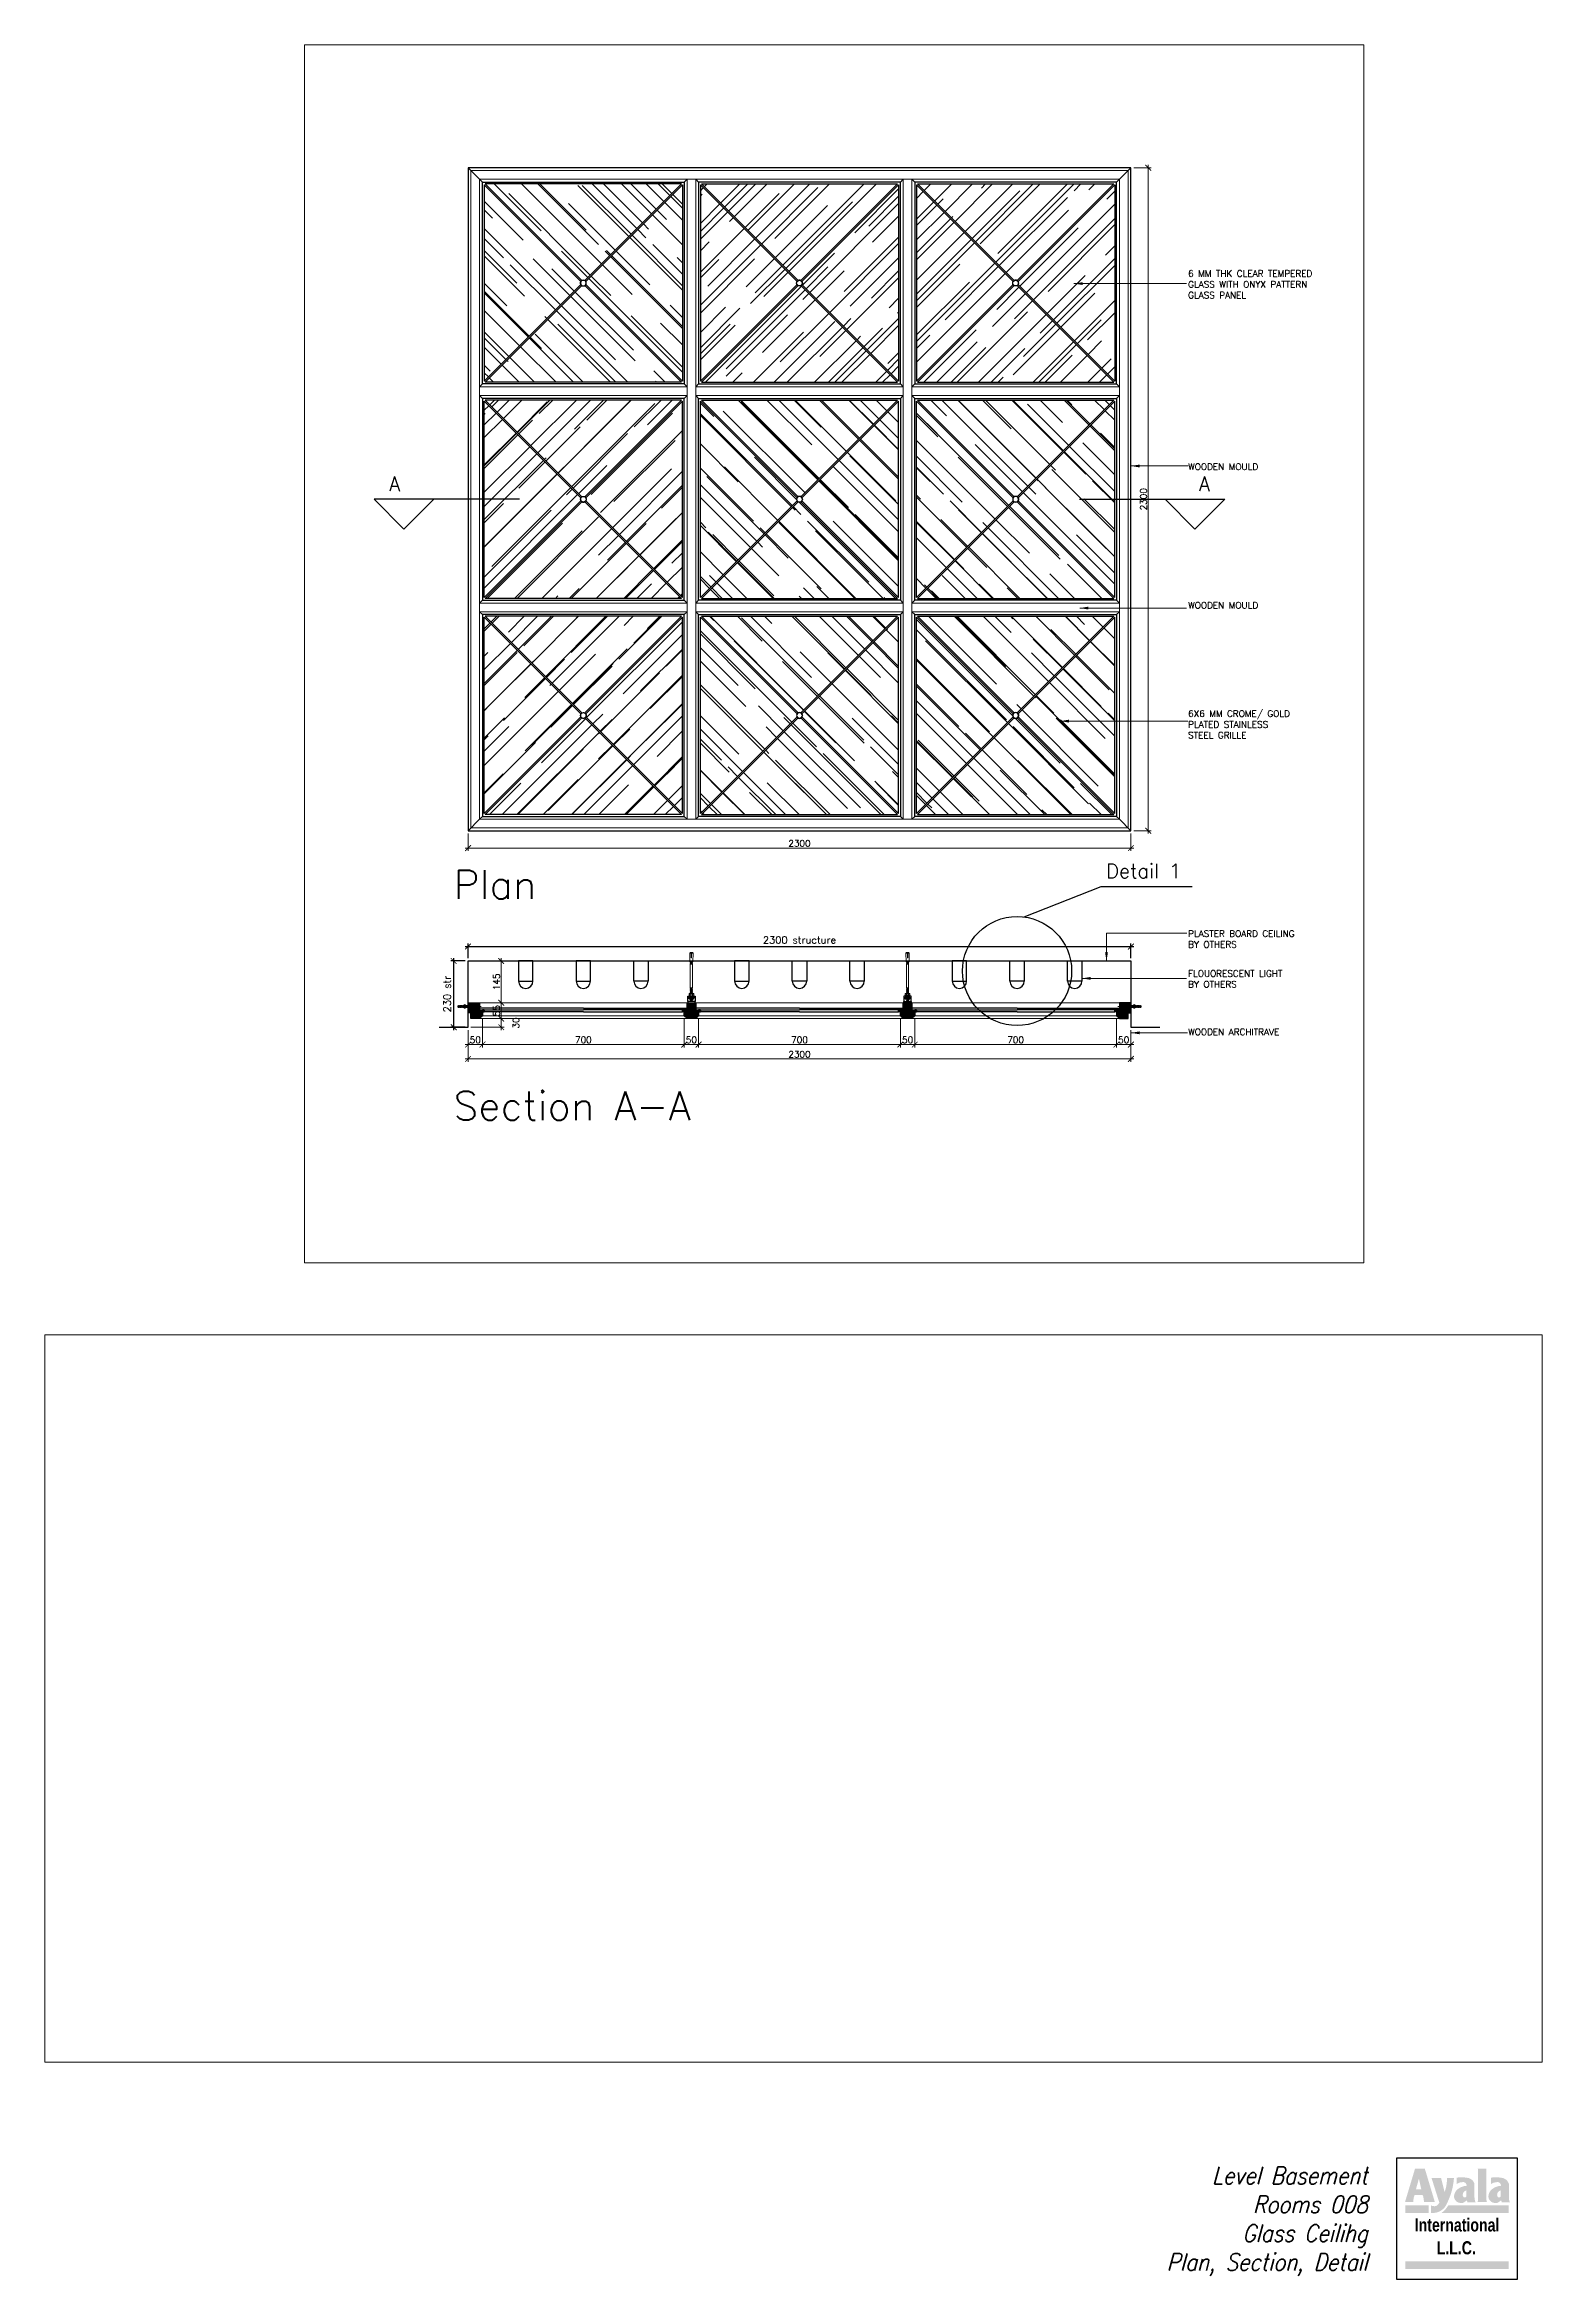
# Paper-space layout 'Layout1' of a CAD drawing. Header units: inches. Extents: x 208 to 728, y -127 to 648.
# The model-space entities are those that its viewports show. They can reach past a viewport. Long polylines and large blocks are cut down to what shows.
import ezdxf
from ezdxf.enums import TextEntityAlignment as Align

# ---------------------------------------------------------------- set-up
doc = ezdxf.new("R2010")
doc.units = ezdxf.units.IN
doc.header["$LTSCALE"] = 6
doc.header["$MEASUREMENT"] = 0
doc.header["$PDMODE"] = 35
for name, pattern in [('DASHDOT2', [0.5, 0.25, -0.125, 0, -0.125]), ('DASHED2', [0.375, 0.25, -0.125]), ('HIDDEN', [0.375, 0.25, -0.125])]:
    doc.linetypes.add(name, pattern=pattern)
doc.layers.get('DEFPOINTS').update_dxf_attribs({"lineweight": 25})
for name, color, linetype, lineweight in [('ARTAG', 11, 'Continuous', 25), ('CEILING', 141, 'Continuous', 30), ('DIM', 4, 'Continuous', 13), ('FURNITURE', 2, 'Continuous', 20), ('FURNITURE-1', 3, 'Continuous', 30), ('Hardware', 31, 'Continuous', 20), ('HATCH', 9, 'Continuous', 9), ('HATCH1', 4, 'Continuous', 30), ('LEADER', 42, 'Continuous', 13), ('SCREW', 4, 'Continuous', 5), ('Suspension', 4, 'Continuous', 13), ('TEXT', 250, 'Continuous', 30)]:
    doc.layers.add(name, color=color, linetype=linetype, lineweight=lineweight)
doc.layers.add('TILE', color=29, linetype='Continuous', lineweight=5, plot=False)
doc.styles.add('Ayala logo', font='swisseb.ttf', dxfattribs={"width": 0.75})
doc.styles.add('Simple_UC', font='romans.shx', dxfattribs={"width": 0.75, "oblique": 15})
doc.styles.add('SKG-ROMANS', font='romans')
doc.dimstyles.new('SKG-10', dxfattribs={"dimscale": 10, "dimtxt": 2.25, "dimasz": 2, "dimexe": 1, "dimexo": 1, "dimgap": 0.5, "dimtad": 1, "dimdec": 0, "dimzin": 0, "dimdsep": 46, "dimtxsty": 'SKG-ROMANS', "dimblk1": 'ARCHTICK', "dimblk2": 'ARCHTICK', "dimsah": 1, "dimcen": 0.09, "dimdle": 1, "dimclrd": 256, "dimclre": 256, "dimclrt": 3, "dimadec": 0, "dimazin": 0, "dimtfac": 1, "dimtdec": 0, "dimtofl": 0, "dimtmove": 2, "dimatfit": 3, "dimldrblk": 'ARCHTICK', "dimfxl": 1, "dimtolj": 1, "dimtzin": 0, "dimlwd": -1, "dimlwe": -1, "dimarcsym": 0})
doc.dimstyles.new('SKG-T10', dxfattribs={"dimscale": 10, "dimtxt": 2.5, "dimasz": 3, "dimexe": 1, "dimexo": 1, "dimgap": 0.09, "dimtad": 0, "dimdec": 0, "dimzin": 0, "dimdsep": 46, "dimtxsty": 'SKG-ROMANS', "dimcen": 0.09, "dimdle": 1, "dimclrd": 256, "dimclre": 256, "dimclrt": 3, "dimadec": 0, "dimazin": 0, "dimtfac": 1, "dimtdec": 0, "dimtofl": 0, "dimtmove": 2, "dimatfit": 3, "dimfxl": 1, "dimtolj": 1, "dimtzin": 0, "dimlwd": -1, "dimlwe": -1, "dimarcsym": 0})
pattern_1 = [(135, (0, 452.947), (-1.060660172, -1.060660172), [])]
pattern_2 = [(45, (-61661.59, -1942.37), (84.85281, 226.27417), [1500, -200, 500, -100]), (45, (-61602.9, -1812.97), (-164.75588, 23.33452), [300, -33, 600, -75]), (45, (-61686.34, -1846.91), (320.31937, 415.07168), [800, -140, 400, -100])]

psp = doc.layouts.get("Layout1")

# ---------------------------------------------------------------- texts
at = {"color": 164, "style": 'Simple_UC', "oblique": 15, "width": 0.85}
for s, p in [('Level Basement', (667.58, -91.11)), ('Rooms 008', (667.58, -101.11)), ('Glass Ceilihg', (667.58, -111.11)), ('Plan, Section, Detail', (667.58, -121.11))]:
    psp.add_text(s, height=6, dxfattribs=at).set_placement(p, align=Align.MIDDLE_RIGHT)
at = {"color": 252, "style": 'Ayala logo', "width": 0.773}
for s, p in [('International', (698.58, -108.26)), ('L.L.C.', (698.31, -116.18))]:
    psp.add_text(s, height=4.536, dxfattribs=at).set_placement(p, align=Align.MIDDLE_CENTER)

msp = doc.modelspace()

# ---------------------------------------------------------------- texts
at = {"layer": 'TEXT', "width": 53803.8985, "style": 'SKG-ROMANS'}
for s, insert, char_height, attachment_point in [('6 MM THK CLEAR TEMPERED\\PGLASS WITH ONYX PATTERN \\PGLASS PANEL', (63760.2, 3486.5), 22.5, 1), ('WOODEN MOULD', (63760.2, 2816.49), 22.5, 1), ('A', (60987.47, 2770.98), 50, 1), ('A', (63835.71, 2770.98), 50, 3), ('WOODEN MOULD', (63760.2, 2335.75), 22.5, 1), ('6X6 MM CROME/ GOLD \\PPLATED STAINLESS \\PSTEEL GRILLE ', (63760.2, 1959.94), 22.5, 1), ('Detail 1', (63474.82, 1427.91), 50, 1), ('Plan', (61211.19, 1405.95), 100, 1), ('PLASTER BOARD CEILING\\PBY OTHERS', (63760.2, 1196.8), 22.5, 1), ('FLOUORESCENT LIGHT\\PBY OTHERS', (63760.2, 1058.53), 22.5, 1), ('WOODEN ARCHITRAVE', (63760.2, 855.84), 22.5, 1), ('Section A-A', (61211.19, 638.03), 100, 1)]:
    msp.add_mtext(s, dxfattribs=dict(at, insert=insert, char_height=char_height, attachment_point=attachment_point))

# ---------------------------------------------------------------- blocks, each defined once
blk = doc.blocks.new('X-NAIL')
at = {"layer": 'Hardware'}
for p, q in [((-1.29, 2.3), (-1.29, 2.72)), ((-1.29, 2.3), (-0.65, 2.3)), ((-1.29, 1.54), (-0.65, 1.54)), ((-1.29, 1.54), (-1.29, 1.12)), ((-0.65, 1.54), (-0.65, 2.3)), ((-0.16, 3.84), (0, 3.84)), ((-0.16, 0), (0, 0)), ((0, 0), (0, 3.84)), ((0.02, 2.64), (13.26, 2.64)), ((0.02, 1.2), (13.26, 1.2)), ((12.78, 2.64), (13.02, 3.12)), ((13.02, 3.12), (13.98, 1.2)), ((13.26, 2.64), (14.82, 1.92)), ((13.26, 1.2), (14.82, 1.92)), ((13.98, 1.2), (14.22, 1.68))]:
    blk.add_line(p, q, dxfattribs=at)
for points in [[(0.02, 2.72), (1.02, 0.72), (1.26, 1.2)], [(0.02, 1.12), (0.06, 1.2)], [(0.78, 2.64), (1.02, 3.12), (2.22, 0.72), (2.46, 1.2)], [(1.98, 2.64), (2.22, 3.12), (3.42, 0.72), (3.66, 1.2)], [(3.18, 2.64), (3.42, 3.12), (4.62, 0.72), (4.86, 1.2)], [(4.38, 2.64), (4.62, 3.12), (5.82, 0.72), (6.06, 1.2)], [(5.58, 2.64), (5.82, 3.12), (7.02, 0.72), (7.26, 1.2)], [(6.78, 2.64), (7.02, 3.12), (8.22, 0.72), (8.46, 1.2)], [(7.98, 2.64), (8.22, 3.12), (9.42, 0.72), (9.66, 1.2)], [(9.18, 2.64), (9.42, 3.12), (10.62, 0.72), (10.86, 1.2)], [(10.38, 2.64), (10.62, 3.12), (11.82, 0.72), (12.06, 1.2)], [(11.58, 2.64), (11.82, 3.12), (13.02, 0.72), (13.26, 1.2)]]:
    blk.add_lwpolyline(points, dxfattribs=at)
for centre, start, end in [((-0.16, 2.71), 89.94743, 179.69181), ((-0.16, 1.13), 180.30819, 270.05257)]:
    blk.add_arc(centre, 1.13, start, end, dxfattribs=at)
blk = doc.blocks.new('_ARCHTICK')
at = {"color": 0, "linetype": 'ByBlock', "ltscale": 10, "const_width": 0.15}
blk.add_lwpolyline([(-0.5, -0.5), (0.5, 0.5)], dxfattribs=at)
blk = doc.blocks.new('*D14')
at = {"layer": 'DEFPOINTS', "color": 0, "transparency": 16777216}
for p in [(62761.59, 900.81), (62811.59, 900.81), (62811.59, 800.81)]:
    blk.add_point(p, dxfattribs=at)
at = {"layer": 'DIM', "transparency": 16777216}
for p, q in [((62761.59, 890.81), (62761.59, 790.81)), ((62811.59, 890.81), (62811.59, 790.81)), ((62751.59, 800.81), (62821.59, 800.81))]:
    blk.add_line(p, q, dxfattribs=at)
at = {"layer": 'DIM', "transparency": 16777216, "xscale": 20, "yscale": 20, "zscale": 20, "rotation": 180}
blk.add_blockref('_ARCHTICK', (62761.59, 800.81), dxfattribs=at)
at = {"layer": 'DIM', "transparency": 16777216, "xscale": 20, "yscale": 20, "zscale": 20}
blk.add_blockref('_ARCHTICK', (62811.59, 800.81), dxfattribs=at)
at = {"layer": 'DIM', "color": 3, "transparency": 16777216, "insert": (62786.59, 817.06), "char_height": 22.5, "attachment_point": 5, "style": 'SKG-ROMANS'}
blk.add_mtext('\\A1;50', dxfattribs=at)
blk = doc.blocks.new('*D15')
at = {"layer": 'DEFPOINTS', "color": 0, "transparency": 16777216}
for p in [(62811.59, 900.81), (63511.59, 900.81), (63511.59, 800.81)]:
    blk.add_point(p, dxfattribs=at)
at = {"layer": 'DIM', "transparency": 16777216}
for p, q in [((62811.59, 890.81), (62811.59, 790.81)), ((63511.59, 890.81), (63511.59, 790.81)), ((62801.59, 800.81), (63521.59, 800.81))]:
    blk.add_line(p, q, dxfattribs=at)
at = {"layer": 'DIM', "transparency": 16777216, "xscale": 20, "yscale": 20, "zscale": 20, "rotation": 180}
blk.add_blockref('_ARCHTICK', (62811.59, 800.81), dxfattribs=at)
at = {"layer": 'DIM', "transparency": 16777216, "xscale": 20, "yscale": 20, "zscale": 20}
blk.add_blockref('_ARCHTICK', (63511.59, 800.81), dxfattribs=at)
at = {"layer": 'DIM', "color": 3, "transparency": 16777216, "insert": (63161.59, 817.06), "char_height": 22.5, "attachment_point": 5, "style": 'SKG-ROMANS'}
blk.add_mtext('\\A1;700', dxfattribs=at)
blk = doc.blocks.new('*D16')
at = {"layer": 'DEFPOINTS', "color": 0, "transparency": 16777216}
for p in [(63511.59, 900.81), (63561.59, 860.81), (63561.59, 800.81)]:
    blk.add_point(p, dxfattribs=at)
at = {"layer": 'DIM', "transparency": 16777216}
for p, q in [((63511.59, 890.81), (63511.59, 790.81)), ((63561.59, 850.81), (63561.59, 790.81)), ((63501.59, 800.81), (63571.59, 800.81))]:
    blk.add_line(p, q, dxfattribs=at)
at = {"layer": 'DIM', "transparency": 16777216, "xscale": 20, "yscale": 20, "zscale": 20, "rotation": 180}
blk.add_blockref('_ARCHTICK', (63511.59, 800.81), dxfattribs=at)
at = {"layer": 'DIM', "transparency": 16777216, "xscale": 20, "yscale": 20, "zscale": 20}
blk.add_blockref('_ARCHTICK', (63561.59, 800.81), dxfattribs=at)
at = {"layer": 'DIM', "color": 3, "transparency": 16777216, "insert": (63536.59, 817.06), "char_height": 22.5, "attachment_point": 5, "style": 'SKG-ROMANS'}
blk.add_mtext('\\A1;50', dxfattribs=at)
blk = doc.blocks.new('*D13')
at = {"layer": 'DEFPOINTS', "color": 0, "transparency": 16777216}
for p in [(61261.59, 860.81), (63561.59, 860.81), (63561.59, 750.81)]:
    blk.add_point(p, dxfattribs=at)
at = {"layer": 'DIM', "transparency": 16777216}
for p, q in [((61261.59, 850.81), (61261.59, 740.81)), ((63561.59, 850.81), (63561.59, 740.81)), ((61251.59, 750.81), (63571.59, 750.81))]:
    blk.add_line(p, q, dxfattribs=at)
at = {"layer": 'DIM', "transparency": 16777216, "xscale": 20, "yscale": 20, "zscale": 20, "rotation": 180}
blk.add_blockref('_ARCHTICK', (61261.59, 750.81), dxfattribs=at)
at = {"layer": 'DIM', "transparency": 16777216, "xscale": 20, "yscale": 20, "zscale": 20}
blk.add_blockref('_ARCHTICK', (63561.59, 750.81), dxfattribs=at)
at = {"layer": 'DIM', "color": 3, "transparency": 16777216, "insert": (62411.59, 767.06), "char_height": 22.5, "attachment_point": 5, "style": 'SKG-ROMANS'}
blk.add_mtext('\\A1;2300', dxfattribs=at)
blk = doc.blocks.new('*D10')
at = {"layer": 'DEFPOINTS', "color": 0, "transparency": 16777216}
for p in [(62011.59, 900.81), (62061.59, 900.81), (62061.59, 800.81)]:
    blk.add_point(p, dxfattribs=at)
at = {"layer": 'DIM', "transparency": 16777216}
for p, q in [((62011.59, 890.81), (62011.59, 790.81)), ((62061.59, 890.81), (62061.59, 790.81)), ((62001.59, 800.81), (62071.59, 800.81))]:
    blk.add_line(p, q, dxfattribs=at)
at = {"layer": 'DIM', "transparency": 16777216, "xscale": 20, "yscale": 20, "zscale": 20, "rotation": 180}
blk.add_blockref('_ARCHTICK', (62011.59, 800.81), dxfattribs=at)
at = {"layer": 'DIM', "transparency": 16777216, "xscale": 20, "yscale": 20, "zscale": 20}
blk.add_blockref('_ARCHTICK', (62061.59, 800.81), dxfattribs=at)
at = {"layer": 'DIM', "color": 3, "transparency": 16777216, "insert": (62036.59, 817.06), "char_height": 22.5, "attachment_point": 5, "style": 'SKG-ROMANS'}
blk.add_mtext('\\A1;50', dxfattribs=at)
blk = doc.blocks.new('*D11')
at = {"layer": 'DEFPOINTS', "color": 0, "transparency": 16777216}
for p in [(62061.59, 900.81), (62761.59, 900.81), (62761.59, 800.81)]:
    blk.add_point(p, dxfattribs=at)
at = {"layer": 'DIM', "transparency": 16777216}
for p, q in [((62061.59, 890.81), (62061.59, 790.81)), ((62761.59, 890.81), (62761.59, 790.81)), ((62051.59, 800.81), (62771.59, 800.81))]:
    blk.add_line(p, q, dxfattribs=at)
at = {"layer": 'DIM', "transparency": 16777216, "xscale": 20, "yscale": 20, "zscale": 20, "rotation": 180}
blk.add_blockref('_ARCHTICK', (62061.59, 800.81), dxfattribs=at)
at = {"layer": 'DIM', "transparency": 16777216, "xscale": 20, "yscale": 20, "zscale": 20}
blk.add_blockref('_ARCHTICK', (62761.59, 800.81), dxfattribs=at)
at = {"layer": 'DIM', "color": 3, "transparency": 16777216, "insert": (62411.59, 817.06), "char_height": 22.5, "attachment_point": 5, "style": 'SKG-ROMANS'}
blk.add_mtext('\\A1;700', dxfattribs=at)
blk = doc.blocks.new('*D12')
at = {"layer": 'DEFPOINTS', "color": 0, "transparency": 16777216}
for p in [(61311.59, 900.81), (62011.59, 900.81), (62011.59, 800.81)]:
    blk.add_point(p, dxfattribs=at)
at = {"layer": 'DIM', "transparency": 16777216}
for p, q in [((61311.59, 890.81), (61311.59, 790.81)), ((62011.59, 890.81), (62011.59, 790.81)), ((61301.59, 800.81), (62021.59, 800.81))]:
    blk.add_line(p, q, dxfattribs=at)
at = {"layer": 'DIM', "transparency": 16777216, "xscale": 20, "yscale": 20, "zscale": 20, "rotation": 180}
blk.add_blockref('_ARCHTICK', (61311.59, 800.81), dxfattribs=at)
at = {"layer": 'DIM', "transparency": 16777216, "xscale": 20, "yscale": 20, "zscale": 20}
blk.add_blockref('_ARCHTICK', (62011.59, 800.81), dxfattribs=at)
at = {"layer": 'DIM', "color": 3, "transparency": 16777216, "insert": (61661.59, 817.06), "char_height": 22.5, "attachment_point": 5, "style": 'SKG-ROMANS'}
blk.add_mtext('\\A1;700', dxfattribs=at)
blk = doc.blocks.new('A$C713616CD')
for p, q in [((0, 7), (1, 8)), ((0, 1), (0, 7)), ((0, 1), (1, 0)), ((1, 8), (24, 8)), ((1, 0), (24, 0)), ((6.5, 7), (6.5, 1)), ((18.5, 7), (18.5, 1)), ((25, 7), (24, 8)), ((25, 1), (24, 0)), ((25, 1), (25, 7))]:
    blk.add_line(p, q)
for centre, radius, start, end in [((3.3, 2.4), 5.6, 54.5153, 125.4847), ((3.3, 5.6), 5.6, 234.5153, 305.4847), ((12.5, -10.5), 18.5, 71.0754, 108.9246), ((12.5, 18.5), 18.5, 251.0754, 288.9246), ((21.8, 2.4), 5.6, 54.5153, 125.4847), ((21.8, 5.6), 5.6, 234.5153, 305.4847)]:
    blk.add_arc(centre, radius, start, end)
blk = doc.blocks.new('g.i hanger-1a')
at = {"layer": 'SCREW'}
h = blk.add_hatch(color=256, dxfattribs=at)
h.paths.add_polyline_path([(13.44, 156.35), (12.8, 156.35), (12.8, 172.56), (13.44, 172.56)])
h.paths.add_polyline_path([(12.16, 172.56), (12.8, 172.56), (12.8, 156.35), (12.16, 156.35)])
h.paths.add_polyline_path([(12.16, 174.48), (12.8, 174.48), (12.8, 172.56), (12.16, 172.56)])
h.paths.add_polyline_path([(13.44, 172.56), (12.8, 172.56), (12.8, 174.48), (13.44, 174.48)])
at = {"layer": 'CEILING', "color": 1, "linetype": 'HIDDEN'}
for p, q in [((0, 18.56), (25.6, 18.56)), ((4.8, 17.89), (5.47, 18.56)), ((4.8, 14.11), (4.8, 17.89)), ((9.92, 21.44), (8.96, 22.4)), ((8.96, 22.4), (16.64, 21.44)), ((9.92, 21.44), (8.96, 20.48)), ((8.96, 20.48), (9.92, 21.44)), ((8.96, 20.48), (8.96, 20.48)), ((8.96, 20.48), (16.64, 19.52)), ((9.92, 19.52), (8.96, 20.48)), ((9.92, 19.52), (8.96, 18.56)), ((8.96, 18.56), (9.92, 19.52)), ((9.92, 19.52), (8.96, 18.56)), ((8.96, 17.89), (8.96, 14.11)), ((9.92, 21.44), (15.68, 20.48)), ((9.92, 21.44), (15.68, 20.48)), ((9.92, 19.52), (15.68, 18.56)), ((9.92, 19.52), (15.68, 18.56)), ((9.92, 19.52), (15.68, 18.56)), ((16.64, 21.44), (15.68, 22.4)), ((15.68, 20.48), (16.64, 21.44)), ((15.68, 20.48), (16.64, 21.44)), ((16.64, 19.52), (15.68, 20.48)), ((15.68, 18.56), (16.64, 19.52)), ((16.64, 17.89), (16.64, 14.11)), ((20.8, 17.89), (20.13, 18.56)), ((20.8, 14.11), (20.8, 17.89)), ((4.8, 14.11), (5.47, 13.44)), ((20.13, 13.44), (5.47, 13.44)), ((8.96, 13.44), (16.64, 12.48)), ((9.92, 12.48), (8.96, 13.44)), ((9.92, 12.48), (15.68, 11.52)), ((9.92, 12.48), (15.68, 11.52)), ((9.92, 12.48), (15.68, 11.52)), ((9.92, 12.48), (9.92, 10.42)), ((15.68, 10.42), (9.92, 10.42)), ((16.64, 12.48), (15.68, 13.44)), ((15.68, 11.52), (16.64, 12.48)), ((15.68, 11.52), (16.64, 12.48)), ((15.68, 11.52), (16.64, 12.48)), ((15.68, 11.52), (15.68, 10.42)), ((20.8, 14.11), (20.13, 13.44))]:
    blk.add_line(p, q, dxfattribs=at)
at = {"layer": 'CEILING', "color": 1}
blk.add_line((8.96, 17.95), (8.96, 17.95), dxfattribs=at)
at = {"layer": 'CEILING'}
blk.add_lwpolyline([(25.6, 3.84), (25.6, 22.4), (0, 22.4), (0, 3.84)], dxfattribs=at)
blk.add_lwpolyline([(25.6, 0), (0, 0), (0, 3.84), (25.6, 3.84)], close=True, dxfattribs=at)
at = {"layer": 'CEILING', "color": 1, "linetype": 'HIDDEN'}
for centre, radius, start, end in [((6.88, 14.98), 3.58, 54.51526, 125.48474), ((12.8, 6.69), 11.84, 71.07536, 108.92464), ((18.72, 14.98), 3.58, 54.51526, 125.48474), ((6.88, 17.02), 3.58, 234.51526, 305.48474), ((12.8, 25.31), 11.84, 251.07536, 288.92464), ((18.72, 17.02), 3.58, 234.51526, 305.48474)]:
    blk.add_arc(centre, radius, start, end, dxfattribs=at)
at = {"layer": 'SCREW'}
for p, q in [((7.04, 158.27), (7.04, 172.56)), ((7.04, 172.56), (18.56, 172.56)), ((8.96, 174.48), (16.64, 174.48)), ((12.16, 174.48), (12.16, 156.35)), ((12.8, 174.48), (12.8, 156.35)), ((13.44, 174.48), (13.44, 156.35)), ((18.56, 158.27), (18.56, 172.56)), ((7.68, 156.35), (7.04, 158.27)), ((7.68, 142.48), (7.68, 156.35)), ((12.16, 156.35), (13.44, 156.35)), ((17.92, 156.35), (18.56, 158.27)), ((17.92, 142.48), (17.92, 156.35)), ((8.96, 142.48), (7.68, 142.48)), ((9.92, 141.52), (8.96, 142.48)), ((8.96, 142.48), (16.64, 141.52)), ((16.64, 142.48), (8.96, 142.48)), ((9.92, 141.52), (8.96, 140.56)), ((8.96, 140.56), (9.92, 141.52)), ((8.96, 140.56), (8.96, 140.56)), ((9.92, 139.6), (8.96, 140.56)), ((8.96, 140.56), (16.64, 139.6)), ((8.96, 138.64), (9.92, 139.6)), ((9.92, 141.52), (15.68, 140.56)), ((9.92, 141.52), (15.68, 140.56)), ((9.92, 139.6), (15.68, 138.64)), ((15.68, 140.56), (16.64, 141.52)), ((15.68, 140.56), (16.64, 141.52)), ((16.64, 139.6), (15.68, 140.56)), ((15.68, 138.64), (16.64, 139.6)), ((16.64, 142.48), (17.92, 142.48)), ((16.64, 141.52), (16.64, 142.48)), ((9.92, 137.68), (8.96, 138.64)), ((9.92, 137.68), (8.96, 138.64)), ((8.96, 138.64), (16.64, 137.68)), ((8.96, 138.64), (16.64, 137.68)), ((9.92, 137.68), (8.96, 136.72)), ((8.96, 136.72), (9.92, 137.68)), ((9.92, 137.68), (8.96, 136.72)), ((8.96, 136.72), (8.96, 136.72)), ((9.92, 135.76), (8.96, 136.72)), ((8.96, 136.72), (16.64, 135.76)), ((8.96, 134.8), (9.92, 135.76)), ((9.92, 133.84), (8.96, 134.8)), ((8.96, 134.8), (16.64, 133.84)), ((8.96, 52.3), (8.96, 134.39)), ((9.92, 133.84), (8.96, 132.88)), ((8.96, 132.88), (9.92, 133.84)), ((9.92, 137.68), (15.68, 136.72)), ((9.92, 137.68), (15.68, 136.72)), ((9.92, 137.68), (15.68, 136.72)), ((9.92, 135.76), (15.68, 134.8)), ((9.92, 133.84), (15.68, 132.88)), ((9.92, 133.84), (15.68, 132.88)), ((16.64, 137.68), (15.68, 138.64)), ((16.64, 137.68), (15.68, 138.64)), ((15.68, 136.72), (16.64, 137.68)), ((15.68, 136.72), (16.64, 137.68)), ((15.68, 136.72), (16.64, 137.68)), ((16.64, 135.76), (15.68, 136.72)), ((15.68, 134.8), (16.64, 135.76)), ((16.64, 133.84), (15.68, 134.8)), ((15.68, 132.88), (16.64, 133.84)), ((15.68, 132.88), (16.64, 133.84)), ((16.64, 51.34), (16.64, 133.43)), ((11.07, 8.23), (10.5, 7.66)), ((11.07, 8.89), (14.53, 8.89)), ((11.07, 8.23), (11.07, 8.89)), ((14.53, 7.66), (11.07, 8.23)), ((14.53, 7.66), (14.53, 8.89)), ((7.2, 4.48), (18.4, 4.48)), ((7.2, 3.84), (7.2, 4.48)), ((8.8, 7.04), (9.13, 7.37)), ((8.8, 4.48), (8.8, 7.04)), ((9.13, 7.37), (16.47, 7.37)), ((12.78, 7.37), (10.5, 7.66)), ((10.5, 7.66), (10.78, 7.37)), ((15.1, -0.58), (10.5, 0)), ((15.1, -0.58), (10.5, 0)), ((10.5, 0), (11.07, -0.58)), ((10.5, 0), (11.07, -0.58)), ((15.1, -0.58), (10.5, 0)), ((10.56, 7.04), (10.56, 4.48)), ((14.53, 7.66), (14.81, 7.37)), ((14.53, 0), (15.1, -0.58)), ((14.53, 0), (15.1, -0.58)), ((14.72, 6.17), (14.72, 6.17)), ((14.72, 4.25), (14.72, 4.25)), ((15.04, 7.04), (15.04, 4.48)), ((16.8, 7.04), (16.47, 7.37)), ((16.8, 4.48), (16.8, 7.04)), ((18.4, 3.84), (18.4, 4.48)), ((11.07, -0.58), (10.5, -1.15)), ((11.07, -0.58), (10.5, -1.15)), ((10.5, -1.15), (11.07, -1.73)), ((15.1, -1.73), (10.5, -1.15)), ((11.07, -1.73), (10.5, -2.3)), ((10.5, -2.3), (11.07, -2.88)), ((15.1, -2.88), (10.5, -2.3)), ((11.07, -2.88), (10.5, -3.46)), ((11.07, -2.88), (10.5, -3.46)), ((11.07, -2.88), (10.5, -3.46)), ((10.5, -3.46), (11.07, -4.03)), ((10.5, -3.46), (11.07, -4.03)), ((15.1, -4.03), (10.5, -3.46)), ((15.1, -4.03), (10.5, -3.46)), ((11.07, -4.03), (10.5, -4.61)), ((10.5, -4.61), (11.07, -5.18)), ((15.1, -5.18), (10.5, -4.61)), ((11.07, -5.18), (10.5, -5.76)), ((11.07, -5.18), (10.5, -5.76)), ((10.5, -5.76), (11.07, -6.34)), ((15.1, -6.34), (10.5, -5.76)), ((11.07, -6.34), (10.5, -6.91)), ((10.5, -6.91), (11.07, -7.49)), ((15.1, -7.49), (10.5, -6.91)), ((11.07, -7.49), (10.5, -8.06)), ((11.07, -7.49), (10.5, -8.06)), ((14.53, -1.15), (11.07, -0.58)), ((14.53, -1.15), (11.07, -0.58)), ((14.53, -2.3), (11.07, -1.73)), ((14.53, -3.46), (11.07, -2.88)), ((14.53, -3.46), (11.07, -2.88)), ((14.53, -3.46), (11.07, -2.88)), ((14.53, -4.61), (11.07, -4.03)), ((14.53, -5.76), (11.07, -5.18)), ((14.53, -5.76), (11.07, -5.18)), ((14.53, -6.91), (11.07, -6.34)), ((14.53, -8.06), (11.07, -7.49)), ((14.53, -8.06), (11.07, -7.49)), ((15.1, -0.58), (14.53, -1.15)), ((14.53, -1.15), (15.1, -0.58)), ((14.53, -1.15), (15.1, -1.73)), ((15.1, -1.73), (14.53, -2.3)), ((14.53, -2.3), (15.1, -2.88)), ((14.53, -3.46), (15.1, -2.88)), ((15.1, -2.88), (14.53, -3.46)), ((14.53, -3.46), (15.1, -2.88)), ((14.53, -3.46), (15.1, -4.03)), ((14.53, -3.46), (15.1, -4.03)), ((15.1, -4.03), (14.53, -4.61)), ((14.53, -4.61), (15.1, -5.18)), ((15.1, -5.18), (14.53, -5.76)), ((14.53, -5.76), (15.1, -5.18)), ((14.53, -5.76), (15.1, -6.34)), ((15.1, -6.34), (14.53, -6.91)), ((14.53, -6.91), (15.1, -7.49)), ((15.1, -7.49), (14.53, -8.06)), ((14.53, -8.06), (15.1, -7.49)), ((15.1, -0.58), (15.1, -0.58)), ((15.1, -5.18), (15.1, -5.18)), ((15.1, -7.49), (15.1, -7.49)), ((10.5, -8.06), (11.07, -8.64)), ((15.1, -8.64), (10.5, -8.06)), ((11.07, -8.64), (10.5, -9.22)), ((10.5, -9.22), (11.07, -9.79)), ((15.1, -9.79), (10.5, -9.22)), ((11.07, -9.79), (10.5, -10.37)), ((11.07, -9.79), (10.5, -10.37)), ((10.5, -10.37), (11.07, -10.94)), ((15.1, -10.94), (10.5, -10.37)), ((11.07, -10.94), (10.5, -11.52)), ((10.5, -11.52), (11.07, -12.1)), ((15.1, -12.1), (10.5, -11.52)), ((11.07, -12.1), (10.5, -12.67)), ((11.07, -12.1), (10.5, -12.67)), ((11.07, -12.1), (10.5, -12.67)), ((10.5, -12.67), (11.07, -13.25)), ((10.5, -12.67), (11.07, -13.25)), ((15.1, -13.25), (10.5, -12.67)), ((15.1, -13.25), (10.5, -12.67)), ((11.07, -13.25), (10.5, -13.82)), ((15.1, -14.4), (10.5, -13.82)), ((12.92, -17.62), (10.5, -13.82)), ((14.53, -9.22), (11.07, -8.64)), ((14.53, -10.37), (11.07, -9.79)), ((14.53, -10.37), (11.07, -9.79)), ((14.53, -11.52), (11.07, -10.94)), ((14.53, -12.67), (11.07, -12.1)), ((14.53, -12.67), (11.07, -12.1)), ((14.53, -12.67), (11.07, -12.1)), ((14.53, -13.82), (11.07, -13.25)), ((15.1, -14.4), (12.92, -17.62)), ((14.53, -8.06), (15.1, -8.64)), ((15.1, -8.64), (14.53, -9.22)), ((14.53, -9.22), (15.1, -9.79)), ((15.1, -9.79), (14.53, -10.37)), ((14.53, -10.37), (15.1, -9.79)), ((14.53, -10.37), (15.1, -10.94)), ((15.1, -10.94), (14.53, -11.52)), ((14.53, -11.52), (15.1, -12.1)), ((14.53, -12.67), (15.1, -12.1)), ((15.1, -12.1), (14.53, -12.67)), ((14.53, -12.67), (15.1, -12.1)), ((14.53, -12.67), (15.1, -13.25)), ((14.53, -12.67), (15.1, -13.25)), ((15.1, -13.25), (14.53, -13.82)), ((14.53, -13.82), (15.1, -14.4)), ((15.1, -9.79), (15.1, -9.79)), ((15.1, -12.1), (15.1, -12.1))]:
    blk.add_line(p, q, dxfattribs=at)
for centre, radius, start, end in [((6.52, 175), 2.49, 281.94709, 348.05291), ((19.08, 175), 2.49, 191.94709, 258.05291), ((9.68, 6.04), 1.33, 48.57383, 131.42617), ((12.8, -0.64), 8, 73.7398, 106.2602), ((15.92, 6.04), 1.33, 48.57383, 131.42617)]:
    blk.add_arc(centre, radius, start, end, dxfattribs=at)
at = {"layer": 'Suspension'}
for p, q in [((9.92, 51.34), (8.96, 52.3)), ((8.96, 52.3), (16.64, 51.34)), ((8.96, 50.38), (9.92, 51.34)), ((9.92, 49.42), (8.96, 50.38)), ((9.92, 49.42), (8.96, 50.38)), ((8.96, 50.38), (16.64, 49.42)), ((8.96, 50.38), (16.64, 49.42)), ((9.92, 49.42), (8.96, 48.46)), ((8.96, 48.46), (9.92, 49.42)), ((9.92, 49.42), (8.96, 48.46)), ((8.96, 48.46), (8.96, 48.46)), ((9.92, 47.5), (8.96, 48.46)), ((8.96, 48.46), (16.64, 47.5)), ((8.96, 46.54), (9.92, 47.5)), ((9.92, 45.58), (8.96, 46.54)), ((8.96, 46.54), (16.64, 45.58)), ((9.92, 51.34), (15.68, 50.38)), ((9.92, 49.42), (15.68, 48.46)), ((9.92, 49.42), (15.68, 48.46)), ((9.92, 49.42), (15.68, 48.46)), ((9.92, 47.5), (15.68, 46.54)), ((15.68, 50.38), (16.64, 51.34)), ((16.64, 49.42), (15.68, 50.38)), ((16.64, 49.42), (15.68, 50.38)), ((15.68, 48.46), (16.64, 49.42)), ((15.68, 48.46), (16.64, 49.42)), ((15.68, 48.46), (16.64, 49.42)), ((16.64, 47.5), (15.68, 48.46)), ((15.68, 46.54), (16.64, 47.5)), ((16.64, 45.58), (15.68, 46.54)), ((9.92, 45.58), (8.96, 44.62)), ((8.96, 44.62), (9.92, 45.58)), ((8.96, 44.62), (8.96, 44.62)), ((8.96, 44.62), (16.64, 43.66)), ((9.92, 43.66), (8.96, 44.62)), ((9.92, 43.66), (8.96, 44.62)), ((9.92, 43.66), (8.96, 42.7)), ((8.96, 42.7), (9.92, 43.66)), ((9.92, 43.66), (8.96, 42.7)), ((8.96, 42.7), (8.96, 42.7)), ((9.92, 41.74), (8.96, 42.7)), ((8.96, 42.7), (16.64, 41.74)), ((8.96, 40.78), (9.92, 41.74)), ((9.92, 39.82), (8.96, 40.78)), ((8.96, 40.78), (16.64, 39.82)), ((9.92, 39.82), (8.96, 38.86)), ((8.96, 38.86), (9.92, 39.82)), ((8.96, 38.86), (8.96, 38.86)), ((8.96, 38.86), (16.64, 37.9)), ((9.92, 37.9), (8.96, 38.86)), ((9.92, 45.58), (15.68, 44.62)), ((9.92, 45.58), (15.68, 44.62)), ((9.92, 43.66), (15.68, 42.7)), ((9.92, 43.66), (15.68, 42.7)), ((9.92, 43.66), (15.68, 42.7)), ((9.92, 41.74), (15.68, 40.78)), ((9.92, 39.82), (15.68, 38.86)), ((9.92, 39.82), (15.68, 38.86)), ((15.68, 44.62), (16.64, 45.58)), ((15.68, 44.62), (16.64, 45.58)), ((16.64, 43.66), (15.68, 44.62)), ((15.68, 42.7), (16.64, 43.66)), ((15.68, 42.7), (16.64, 43.66)), ((15.68, 42.7), (16.64, 43.66)), ((16.64, 41.74), (15.68, 42.7)), ((15.68, 40.78), (16.64, 41.74)), ((16.64, 39.82), (15.68, 40.78)), ((15.68, 38.86), (16.64, 39.82)), ((15.68, 38.86), (16.64, 39.82)), ((16.64, 37.9), (15.68, 38.86)), ((9.92, 37.9), (8.96, 36.94)), ((8.96, 36.94), (9.92, 37.9)), ((9.92, 37.9), (8.96, 36.94)), ((8.96, 36.94), (8.96, 36.94)), ((9.92, 35.98), (8.96, 36.94)), ((8.96, 36.94), (16.64, 35.98)), ((8.96, 35.02), (9.92, 35.98)), ((9.92, 34.06), (8.96, 35.02)), ((8.96, 35.02), (16.64, 34.06)), ((9.92, 34.06), (8.96, 33.1)), ((8.96, 33.1), (9.92, 34.06)), ((8.96, 33.1), (8.96, 33.1)), ((8.96, 33.1), (12.8, 32.62)), ((9.42, 32.64), (8.96, 33.1)), ((9.92, 37.9), (15.68, 36.94)), ((9.92, 37.9), (15.68, 36.94)), ((9.92, 37.9), (15.68, 36.94)), ((9.92, 35.98), (15.68, 35.02)), ((9.92, 34.06), (15.68, 33.1)), ((9.92, 34.06), (15.68, 33.1)), ((15.68, 36.94), (16.64, 37.9)), ((15.68, 36.94), (16.64, 37.9)), ((15.68, 36.94), (16.64, 37.9)), ((16.64, 35.98), (15.68, 36.94)), ((15.68, 35.02), (16.64, 35.98)), ((16.64, 34.06), (15.68, 35.02)), ((15.68, 33.1), (16.64, 34.06)), ((15.68, 33.1), (16.64, 34.06)), ((16.14, 32.64), (15.68, 33.1))]:
    blk.add_line(p, q, dxfattribs=at)
at = {"layer": 'Suspension', "xscale": 0.6399999999994179, "yscale": 0.6399999999994179, "zscale": 0.6399999999994179, "rotation": 180}
blk.add_blockref('A$C713616CD', (20.8, 32.64), dxfattribs=at)
at = {"layer": 'Suspension', "extrusion": (0, 0, -1), "xscale": 0.6399999999994179, "yscale": 0.6399999999994179, "zscale": -0.6400000000000001}
blk.add_blockref('A$C713616CD', (-20.8, 22.4), dxfattribs=at)
blk = doc.blocks.new('*D42')
at = {"color": 2, "transparency": 16777216}
for p, q in [((61261.59, 1100.81), (61261.59, 1150.81)), ((63561.59, 1100.81), (63561.59, 1150.81)), ((61251.59, 1140.81), (63571.59, 1140.81))]:
    blk.add_line(p, q, dxfattribs=at)
at = {"layer": 'DEFPOINTS', "color": 0, "transparency": 16777216}
for p in [(63561.59, 1140.81), (61261.59, 1090.81), (63561.59, 1090.81)]:
    blk.add_point(p, dxfattribs=at)
at = {"color": 2, "transparency": 16777216, "xscale": 20, "yscale": 20, "zscale": 20, "rotation": 180}
blk.add_blockref('_ARCHTICK', (61261.59, 1140.81), dxfattribs=at)
at = {"color": 2, "transparency": 16777216, "xscale": 20, "yscale": 20, "zscale": 20}
blk.add_blockref('_ARCHTICK', (63561.59, 1140.81), dxfattribs=at)
at = {"color": 2, "transparency": 16777216, "insert": (62411.59, 1163.31), "char_height": 25, "attachment_point": 5, "style": 'SKG-ROMANS'}
blk.add_mtext('\\A1;2300 structure', dxfattribs=at)
blk = doc.blocks.new('*D43')
at = {"layer": 'DEFPOINTS', "color": 0, "transparency": 16777216}
for p in [(61311.59, 900.81), (61261.59, 860.81), (61261.59, 800.81)]:
    blk.add_point(p, dxfattribs=at)
at = {"layer": 'DIM', "transparency": 16777216}
for p, q in [((61311.59, 890.81), (61311.59, 790.81)), ((61261.59, 850.81), (61261.59, 790.81)), ((61321.59, 800.81), (61251.59, 800.81))]:
    blk.add_line(p, q, dxfattribs=at)
at = {"layer": 'DIM', "transparency": 16777216, "xscale": 20, "yscale": 20, "zscale": 20, "rotation": 180}
blk.add_blockref('_ARCHTICK', (61261.59, 800.81), dxfattribs=at)
at = {"layer": 'DIM', "transparency": 16777216, "xscale": 20, "yscale": 20, "zscale": 20}
blk.add_blockref('_ARCHTICK', (61311.59, 800.81), dxfattribs=at)
at = {"layer": 'DIM', "color": 3, "transparency": 16777216, "insert": (61286.59, 817.06), "char_height": 22.5, "attachment_point": 5, "style": 'SKG-ROMANS'}
blk.add_mtext('\\A1;50', dxfattribs=at)
blk = doc.blocks.new('*D44')
at = {"color": 2, "transparency": 16777216}
for p, q in [((61211.59, 1100.81), (61211.59, 850.81)), ((61251.59, 1090.81), (61201.59, 1090.81)), ((61251.59, 860.81), (61201.59, 860.81))]:
    blk.add_line(p, q, dxfattribs=at)
at = {"layer": 'DEFPOINTS', "color": 0, "transparency": 16777216}
for p in [(61261.59, 1090.81), (61211.59, 860.81), (61261.59, 860.81)]:
    blk.add_point(p, dxfattribs=at)
at = {"color": 2, "transparency": 16777216, "xscale": 20, "yscale": 20, "zscale": 20}
for p, rotation in [((61211.59, 1090.81), 90), ((61211.59, 860.81), 270)]:
    blk.add_blockref('_ARCHTICK', p, dxfattribs=dict(at, rotation=rotation))
at = {"color": 2, "transparency": 16777216, "insert": (61189.09, 975.81), "char_height": 25, "attachment_point": 5, "rotation": 90, "style": 'SKG-ROMANS'}
blk.add_mtext('\\A1;230 str', dxfattribs=at)
blk = doc.blocks.new('*D49')
at = {"layer": 'DEFPOINTS', "color": 0, "transparency": 16777216}
for p in [(61301.59, 945.81), (61301.59, 890.81), (61376.59, 890.81)]:
    blk.add_point(p, dxfattribs=at)
at = {"layer": 'DIM', "transparency": 16777216}
for p, q in [((61376.59, 955.81), (61376.59, 880.81)), ((61311.59, 945.81), (61386.59, 945.81)), ((61311.59, 890.81), (61386.59, 890.81))]:
    blk.add_line(p, q, dxfattribs=at)
at = {"layer": 'DIM', "transparency": 16777216, "xscale": 20, "yscale": 20, "zscale": 20}
for p, rotation in [((61376.59, 945.81), 90), ((61376.59, 890.81), 270)]:
    blk.add_blockref('_ARCHTICK', p, dxfattribs=dict(at, rotation=rotation))
at = {"layer": 'DIM', "color": 3, "transparency": 16777216, "insert": (61360.34, 918.31), "char_height": 22.5, "attachment_point": 5, "rotation": 90, "style": 'SKG-ROMANS'}
blk.add_mtext('\\A1;55', dxfattribs=at)
blk = doc.blocks.new('*D50')
at = {"layer": 'DEFPOINTS', "color": 0, "transparency": 16777216}
for p in [(61261.59, 1090.81), (61376.59, 1090.81), (61301.59, 945.81)]:
    blk.add_point(p, dxfattribs=at)
at = {"layer": 'DIM', "transparency": 16777216}
for p, q in [((61376.59, 935.81), (61376.59, 1100.81)), ((61271.59, 1090.81), (61386.59, 1090.81)), ((61311.59, 945.81), (61386.59, 945.81))]:
    blk.add_line(p, q, dxfattribs=at)
at = {"layer": 'DIM', "transparency": 16777216, "xscale": 20, "yscale": 20, "zscale": 20}
for p, rotation in [((61376.59, 1090.81), 90), ((61376.59, 945.81), 270)]:
    blk.add_blockref('_ARCHTICK', p, dxfattribs=dict(at, rotation=rotation))
at = {"layer": 'DIM', "color": 3, "transparency": 16777216, "insert": (61360.34, 1018.31), "char_height": 22.5, "attachment_point": 5, "rotation": 90, "style": 'SKG-ROMANS'}
blk.add_mtext('\\A1;145', dxfattribs=at)
blk = doc.blocks.new('*D51')
at = {"layer": 'DEFPOINTS', "color": 0, "transparency": 16777216}
for p in [(61301.59, 890.81), (61261.59, 860.81), (61376.59, 860.81)]:
    blk.add_point(p, dxfattribs=at)
at = {"layer": 'DIM', "transparency": 16777216}
for p, q in [((61376.59, 900.81), (61376.59, 850.81)), ((61311.59, 890.81), (61386.59, 890.81)), ((61271.59, 860.81), (61386.59, 860.81))]:
    blk.add_line(p, q, dxfattribs=at)
at = {"layer": 'DIM', "transparency": 16777216, "xscale": 20, "yscale": 20, "zscale": 20}
for p, rotation in [((61376.59, 890.81), 90), ((61376.59, 860.81), 270)]:
    blk.add_blockref('_ARCHTICK', p, dxfattribs=dict(at, rotation=rotation))
at = {"layer": 'DIM', "color": 3, "transparency": 16777216, "insert": (61427.84, 875.81), "char_height": 22.5, "attachment_point": 5, "rotation": 90, "style": 'SKG-ROMANS'}
blk.add_mtext('\\A1;30', dxfattribs=at)
blk = doc.blocks.new('nail-B1')
at = {"layer": 'SCREW', "linetype": 'HIDDEN'}
for p, q in [((2.54, 53.24), (4.93, 54.54)), ((3.21, 54.58), (2.8, 53.38)), ((2.95, 54.92), (3.21, 55.52)), ((3.21, 54.58), (2.95, 54.92)), ((4.06, 55.99), (3.21, 54.58)), ((3.21, 55.52), (4.06, 55.99)), ((4.06, 57.11), (3.6, 55.74)), ((4.93, 54.54), (4.06, 57.11)), ((4.93, 54.54), (5.46, 54.36)), ((5.46, 54.36), (5.2, 53.75)), ((2.29, 52.63), (2.54, 53.24)), ((2.54, 52.3), (2.29, 52.63)), ((2.29, 49.81), (2.54, 50.41)), ((2.54, 49.47), (2.29, 49.81)), ((2.29, 46.98), (2.54, 47.59)), ((2.54, 46.65), (2.29, 46.98)), ((5.2, 53.75), (2.54, 52.3)), ((2.54, 52.3), (2.54, 50.41)), ((2.54, 50.41), (5.59, 52.07)), ((5.59, 51.13), (2.54, 49.47)), ((2.54, 49.47), (2.54, 47.59)), ((2.54, 47.59), (5.59, 49.25)), ((5.59, 48.31), (2.54, 46.65)), ((2.54, 46.65), (2.54, 44.77)), ((5.59, 52.61), (3.11, 52.61)), ((5.2, 53.75), (5.59, 52.61)), ((5.59, 52.61), (5.59, 52.07)), ((5.59, 52.07), (5.84, 51.74)), ((5.84, 51.74), (5.59, 51.13)), ((5.59, 51.13), (5.59, 49.25)), ((5.59, 49.25), (5.84, 48.92)), ((5.84, 48.92), (5.59, 48.31)), ((5.59, 48.31), (5.59, 46.42)), ((2.29, 44.16), (2.54, 44.77)), ((2.54, 43.82), (2.29, 44.16)), ((2.29, 41.33), (2.54, 41.94)), ((2.54, 41), (2.29, 41.33)), ((2.29, 38.51), (2.54, 39.12)), ((2.54, 44.77), (5.59, 46.42)), ((5.59, 45.48), (2.54, 43.82)), ((2.54, 43.82), (2.54, 41.94)), ((2.54, 41.94), (5.59, 43.6)), ((5.59, 42.66), (2.54, 41)), ((2.54, 41), (2.54, 39.12)), ((2.54, 39.12), (5.59, 40.78)), ((5.59, 39.83), (2.54, 38.18)), ((5.59, 46.42), (5.84, 46.09)), ((5.84, 46.09), (5.59, 45.48)), ((5.59, 45.48), (5.59, 43.6)), ((5.59, 43.6), (5.84, 43.27)), ((5.84, 43.27), (5.59, 42.66)), ((5.59, 42.66), (5.59, 40.78)), ((5.59, 40.78), (5.84, 40.44)), ((5.84, 40.44), (5.59, 39.83)), ((5.59, 39.83), (5.59, 37.95)), ((2.54, 38.18), (2.29, 38.51)), ((2.29, 35.68), (2.54, 36.29)), ((2.54, 35.35), (2.29, 35.68)), ((2.29, 32.86), (2.54, 33.47)), ((2.54, 32.53), (2.29, 32.86)), ((2.54, 38.18), (2.54, 36.29)), ((2.54, 36.29), (5.59, 37.95)), ((5.59, 37.01), (2.54, 35.35)), ((2.54, 35.35), (2.54, 33.47)), ((2.54, 33.47), (5.59, 35.13)), ((5.59, 34.19), (2.54, 32.53)), ((2.54, 32.53), (2.54, 30.64)), ((2.54, 30.64), (5.59, 32.3)), ((5.59, 31.36), (2.54, 29.7)), ((5.59, 37.95), (5.84, 37.62)), ((5.84, 37.62), (5.59, 37.01)), ((5.59, 37.01), (5.59, 35.13)), ((5.59, 35.13), (5.84, 34.79)), ((5.84, 34.79), (5.59, 34.19)), ((5.59, 34.19), (5.59, 32.3)), ((5.59, 32.3), (5.84, 31.97)), ((5.84, 31.97), (5.59, 31.36)), ((5.59, 31.36), (5.59, 29.48)), ((2.29, 30.03), (2.54, 30.64)), ((2.54, 29.7), (2.29, 30.03)), ((2.29, 27.21), (2.54, 27.82)), ((2.54, 26.88), (2.29, 27.21)), ((2.29, 24.39), (2.54, 24.99)), ((2.54, 24.05), (2.29, 24.39)), ((2.54, 29.7), (2.54, 27.82)), ((2.54, 27.82), (5.59, 29.48)), ((5.59, 28.54), (2.54, 26.88)), ((2.54, 26.88), (2.54, 24.99)), ((2.54, 24.99), (5.59, 26.65)), ((5.59, 25.71), (2.54, 24.05)), ((2.54, 24.05), (2.54, 22.17)), ((2.54, 22.17), (5.59, 23.83)), ((5.59, 29.48), (5.84, 29.15)), ((5.84, 29.15), (5.59, 28.54)), ((5.59, 28.54), (5.59, 26.65)), ((5.59, 26.65), (5.84, 26.32)), ((5.84, 26.32), (5.59, 25.71)), ((5.59, 25.71), (5.59, 23.83)), ((5.59, 23.83), (5.84, 23.5)), ((5.84, 23.5), (5.59, 22.89)), ((2.29, 21.56), (2.54, 22.17)), ((2.54, 21.23), (2.29, 21.56)), ((2.29, 18.74), (2.54, 19.35)), ((2.54, 18.4), (2.29, 18.74)), ((2.29, 15.91), (2.54, 16.52)), ((2.54, 15.58), (2.29, 15.91)), ((5.59, 22.89), (2.54, 21.23)), ((2.54, 21.23), (2.54, 19.35)), ((2.54, 19.35), (5.59, 21)), ((5.59, 20.06), (2.54, 18.4)), ((2.54, 18.4), (2.54, 16.52)), ((2.54, 16.52), (5.59, 18.18)), ((5.59, 17.24), (2.54, 15.58)), ((2.54, 15.58), (2.54, 15.01)), ((5.59, 22.89), (5.59, 21)), ((5.59, 21), (5.84, 20.67)), ((5.84, 20.67), (5.59, 20.06)), ((5.59, 20.06), (5.59, 18.18)), ((5.59, 18.18), (5.84, 17.85)), ((5.84, 17.85), (5.59, 17.24)), ((5.59, 17.24), (5.59, 15.36)), ((1.94, 12.72), (2.36, 13.72)), ((2.17, 12.41), (1.94, 12.72)), ((2.21, 12.7), (2.03, 11.41)), ((2.03, 11.41), (6.1, 11.41)), ((2.03, 11.41), (2.03, 4.5)), ((5.65, 14.57), (2.21, 12.7)), ((2.36, 13.72), (5.59, 15.48)), ((2.54, 15.01), (2.36, 13.72)), ((2.54, 15.01), (4.72, 15.01)), ((5.59, 15.48), (5.84, 15.14)), ((5.84, 15.14), (5.65, 14.57)), ((6.1, 11.41), (5.65, 14.57)), ((6.1, 4.5), (6.1, 11.41)), ((2.03, 4.5), (0, 0)), ((0, 0), (3.45, 0)), ((6.1, 4.5), (2.03, 4.5)), ((3.45, 1.8), (4.67, 1.8)), ((3.45, 0), (3.45, 1.8)), ((4.67, 1.8), (4.67, 0)), ((4.67, 0), (8.13, 0)), ((8.13, 0), (6.1, 4.5))]:
    blk.add_line(p, q, dxfattribs=at)
at = {"layer": 'SCREW'}
for p, q in [((4.06, 61.17), (4.06, 53.66)), ((4.06, 2.93), (4.06, -5.62))]:
    blk.add_line(p, q, dxfattribs=at)
blk = doc.blocks.new('wallplug-1')
at = {"layer": 'SCREW', "linetype": 'DASHED2'}
for p, q in [((-7.92, 30.57), (-7.8, 33.04)), ((-6.51, 31.04), (-7.92, 30.57)), ((-7.8, 33.04), (-5.92, 36)), ((-6.74, 28.8), (-6.51, 31.04)), ((-4.77, 36), (-5.92, 36)), ((-4.77, 36), (-4.77, 8.13)), ((-4.23, 36), (-4.23, 8.13)), ((-4.23, 36), (-3.08, 36)), ((-1.2, 33.04), (-3.08, 36)), ((-2.49, 31.04), (-1.08, 30.57)), ((-2.26, 28.8), (-2.49, 31.04)), ((-1.08, 30.57), (-1.2, 33.04)), ((-8.15, 25.51), (-8.03, 28.1)), ((-6.63, 25.98), (-8.15, 25.51)), ((-8.15, 22.81), (-6.51, 23.75)), ((-8.03, 28.1), (-6.74, 28.8)), ((-6.51, 23.75), (-6.63, 25.98)), ((-2.49, 23.75), (-2.37, 25.98)), ((-0.85, 22.81), (-2.49, 23.75)), ((-2.37, 25.98), (-0.85, 25.51)), ((-0.97, 28.1), (-2.26, 28.8)), ((-0.85, 25.51), (-0.97, 28.1)), ((-8.15, 20.45), (-8.15, 22.81)), ((-6.39, 21.04), (-8.15, 20.45)), ((-7.92, 17.75), (-6.51, 18.69)), ((-7.92, 16.94), (-7.92, 17.75)), ((-7.91, 15.88), (-7.92, 16.94)), ((-7.41, 15.95), (-7.91, 15.88)), ((-6.74, 16.22), (-7.41, 15.95)), ((-6.46, 16.17), (-6.74, 16.22)), ((-6.51, 18.69), (-6.39, 21.04)), ((-6.35, 15.11), (-6.46, 16.17)), ((-2.65, 15.11), (-2.54, 16.17)), ((-2.49, 18.69), (-2.61, 21.04)), ((-2.61, 21.04), (-0.85, 20.45)), ((-2.54, 16.17), (-2.26, 16.22)), ((-1.08, 17.75), (-2.49, 18.69)), ((-2.26, 16.22), (-1.59, 15.95)), ((-1.59, 15.95), (-1.09, 15.88)), ((-1.09, 15.88), (-1.08, 16.94)), ((-1.08, 16.94), (-1.08, 17.75)), ((-0.85, 20.45), (-0.85, 22.81)), ((-10.68, 9.7), (-11.26, 10.38)), ((-8.22, -0.05), (-7.87, 10.88)), ((-7.87, 10.88), (-6.81, 11.23)), ((-6.81, 14.76), (-6.35, 15.11)), ((-6.81, 11.23), (-6.81, 14.76)), ((-4.77, 8.13), (-4.5, 8.13)), ((-4.23, 8.13), (-4.5, 8.13)), ((-2.19, 14.76), (-2.65, 15.11)), ((-2.19, 11.23), (-2.19, 14.76)), ((-1.13, 10.88), (-2.19, 11.23)), ((-0.78, -0.05), (-1.13, 10.88)), ((1.68, 9.7), (2.26, 10.38)), ((-8.1, 3.85), (-9, 0)), ((-9, 0), (-4.5, 0)), ((0, 0), (-4.5, 0)), ((-0.9, 3.85), (0, 0))]:
    blk.add_line(p, q, dxfattribs=at)
for centre, start, end in [((-22.81, 20.39), 319.07347, 346.96747), ((-22.23, 19.72), 319.07347, 345.73442), ((13.23, 19.72), 194.26558, 220.92653), ((13.81, 20.39), 193.03253, 220.92653)]:
    blk.add_arc(centre, 15.28, start, end, dxfattribs=at)
blk = doc.blocks.new('Ggille')
at = {"layer": 'HATCH'}
h = blk.add_hatch(dxfattribs=at)
h.set_pattern_fill('AR-RROOF', color=256, scale=100, angle=45, style=0)
h.set_pattern_definition(pattern_2)
edge = h.paths.add_edge_path()
edge.add_line((340.46, 344), (-340.46, 344))
edge.add_line((-340.46, 344), (-5.08, 8.61))
edge.add_arc((0, 0), 10, 59.47751, 120.52249, ccw=False)
edge.add_line((5.08, 8.61), (340.46, 344))
h = blk.add_hatch(dxfattribs=at)
h.set_pattern_fill('AR-RROOF', color=256, scale=100, angle=45, style=0)
h.set_pattern_definition(pattern_2)
edge = h.paths.add_edge_path()
edge.add_line((-344, -340.46), (-344, 340.46))
edge.add_line((-344, 340.46), (-8.61, 5.08))
edge.add_arc((0, 0), 10, 149.47751, 210.52249)
edge.add_line((-8.61, -5.08), (-344, -340.46))
h = blk.add_hatch(dxfattribs=at)
h.set_pattern_fill('AR-RROOF', color=256, scale=100, angle=45, style=0)
h.set_pattern_definition(pattern_2)
edge = h.paths.add_edge_path()
edge.add_line((344, -340.46), (344, 340.46))
edge.add_line((344, 340.46), (8.61, 5.08))
edge.add_arc((0, 0), 10, -30.52249, 30.52249, ccw=False)
edge.add_line((8.61, -5.08), (344, -340.46))
h = blk.add_hatch(dxfattribs=at)
h.set_pattern_fill('AR-RROOF', color=256, scale=100, angle=45, style=0)
h.set_pattern_definition(pattern_2)
edge = h.paths.add_edge_path()
edge.add_line((340.46, -344), (-340.46, -344))
edge.add_line((-340.46, -344), (-5.08, -8.61))
edge.add_arc((0, 0), 10, 239.47751, 300.52249)
edge.add_line((5.08, -8.61), (340.46, -344))
at = {"layer": 'CEILING'}
for points in [[(340.46, 344), (-340.46, 344), (-5.08, 8.61, -0.272842), (5.08, 8.61)], [(-344, -340.46), (-344, 340.46), (-8.61, 5.08, 0.272842), (-8.61, -5.08)], [(344, -340.46), (344, 340.46), (8.61, 5.08, -0.272842), (8.61, -5.08)], [(340.46, -344), (-340.46, -344), (-5.08, -8.61, 0.272842), (5.08, -8.61)]]:
    blk.add_lwpolyline(points, format="xyb", close=True, dxfattribs=at)
blk.add_circle((0, 0), 10, dxfattribs=at)
at = {"layer": 'FURNITURE'}
blk.add_lwpolyline([(-360, -360), (360, -360), (360, 360), (-360, 360)], close=True, dxfattribs=at)
for points in [[(-350, 350), (-360, 360)], [(350, 350), (360, 360)], [(-350, -350), (-360, -360)], [(350, -350), (360, -360)]]:
    blk.add_lwpolyline(points, dxfattribs=at)
at = {"layer": 'FURNITURE-1'}
blk.add_lwpolyline([(-350, -350), (350, -350), (350, 350), (-350, 350)], close=True, dxfattribs=at)
blk = doc.blocks.new('*D83')
at = {"layer": 'DEFPOINTS', "color": 0, "transparency": 16777216}
for p in [(61261.59, 1542.37), (63561.59, 1542.37), (61261.59, 1482.37)]:
    blk.add_point(p, dxfattribs=at)
at = {"layer": 'DIM', "transparency": 16777216}
for p, q in [((61261.59, 1532.37), (61261.59, 1472.37)), ((63561.59, 1532.37), (63561.59, 1472.37)), ((63571.59, 1482.37), (61251.59, 1482.37))]:
    blk.add_line(p, q, dxfattribs=at)
at = {"layer": 'DIM', "transparency": 16777216, "xscale": 20, "yscale": 20, "zscale": 20, "rotation": 180}
blk.add_blockref('_ARCHTICK', (61261.59, 1482.37), dxfattribs=at)
at = {"layer": 'DIM', "transparency": 16777216, "xscale": 20, "yscale": 20, "zscale": 20}
blk.add_blockref('_ARCHTICK', (63561.59, 1482.37), dxfattribs=at)
at = {"layer": 'DIM', "color": 3, "transparency": 16777216, "insert": (62411.59, 1498.62), "char_height": 22.5, "attachment_point": 5, "style": 'SKG-ROMANS'}
blk.add_mtext('\\A1;2300', dxfattribs=at)
blk = doc.blocks.new('*D84')
at = {"layer": 'DEFPOINTS', "color": 0, "transparency": 16777216}
for p in [(63561.59, 3842.37), (63621.59, 3842.37), (63561.59, 1542.37)]:
    blk.add_point(p, dxfattribs=at)
at = {"layer": 'DIM', "transparency": 16777216}
for p, q in [((63621.59, 1532.37), (63621.59, 3852.37)), ((63571.59, 3842.37), (63631.59, 3842.37)), ((63571.59, 1542.37), (63631.59, 1542.37))]:
    blk.add_line(p, q, dxfattribs=at)
at = {"layer": 'DIM', "transparency": 16777216, "xscale": 20, "yscale": 20, "zscale": 20}
for p, rotation in [((63621.59, 3842.37), 90), ((63621.59, 1542.37), 270)]:
    blk.add_blockref('_ARCHTICK', p, dxfattribs=dict(at, rotation=rotation))
at = {"layer": 'DIM', "color": 3, "transparency": 16777216, "insert": (63605.34, 2692.37), "char_height": 22.5, "attachment_point": 5, "rotation": 90, "style": 'SKG-ROMANS'}
blk.add_mtext('\\A1;2300', dxfattribs=at)

# ---------------------------------------------------------------- dimensions: what is measured, and where the dimension line sits
at = {"color": 2}
dim = msp.add_linear_dim(base=(63561.59, 1140.81), p1=(61261.59, 1090.81), p2=(63561.59, 1090.81), text='<> structure', dimstyle='SKG-10', override={"dimtxt": 2.5, "dimgap": 1, "dimclrd": 2, "dimclre": 2, "dimclrt": 2}, dxfattribs=at)
dim.commit()
dim.dimension.update_dxf_attribs({"geometry": '*D42', "text_midpoint": (62411.59, 1163.31)})
dim = msp.add_linear_dim(base=(61211.59, 860.81), p1=(61261.59, 1090.81), p2=(61261.59, 860.81), angle=270, text='<> str', dimstyle='SKG-10', override={"dimtxt": 2.5, "dimgap": 1, "dimclrd": 2, "dimclre": 2, "dimclrt": 2}, dxfattribs=at)
dim.commit()
dim.dimension.update_dxf_attribs({"geometry": '*D44', "text_midpoint": (61189.09, 975.81)})
at = {"layer": 'DIM'}
for base, p1, p2, angle, picture, middle in [((63621.59, 3842.37), (63561.59, 1542.37), (63561.59, 3842.37), 90, '*D84', (63605.34, 2692.37)), ((61261.59, 1482.37), (63561.59, 1542.37), (61261.59, 1542.37), 180, '*D83', (62411.59, 1498.62)), ((61376.59, 1090.81), (61301.59, 945.81), (61261.59, 1090.81), 90, '*D50', (61360.34, 1018.31)), ((61376.59, 890.81), (61301.59, 945.81), (61301.59, 890.81), 90, '*D49', (61360.34, 918.31)), ((61261.59, 800.81), (61311.59, 900.81), (61261.59, 860.81), 180, '*D43', (61286.59, 817.06)), ((61376.59, 860.81), (61301.59, 890.81), (61261.59, 860.81), 90, '*D51', (61427.84, 875.81))]:
    dim = msp.add_linear_dim(base=base, p1=p1, p2=p2, angle=angle, dimstyle='SKG-10', dxfattribs=at)
    dim.commit()
    dim.dimension.update_dxf_attribs({"geometry": picture, "text_midpoint": middle})
for base, p1, p2, picture, middle in [((62011.59, 800.81), (61311.59, 900.81), (62011.59, 900.81), '*D12', (61661.59, 817.06)), ((62061.59, 800.81), (62011.59, 900.81), (62061.59, 900.81), '*D10', (62036.59, 817.06)), ((62761.59, 800.81), (62061.59, 900.81), (62761.59, 900.81), '*D11', (62411.59, 817.06)), ((62811.59, 800.81), (62761.59, 900.81), (62811.59, 900.81), '*D14', (62786.59, 817.06)), ((63511.59, 800.81), (62811.59, 900.81), (63511.59, 900.81), '*D15', (63161.59, 817.06)), ((63561.59, 800.81), (63511.59, 900.81), (63561.59, 860.81), '*D16', (63536.59, 817.06)), ((63561.59, 750.81), (61261.59, 860.81), (63561.59, 860.81), '*D13', (62411.59, 767.06))]:
    dim = msp.add_linear_dim(base=base, p1=p1, p2=p2, dimstyle='SKG-10', dxfattribs=at)
    dim.commit()
    dim.dimension.update_dxf_attribs({"geometry": picture, "text_midpoint": middle})

# ---------------------------------------------------------------- hatches: boundary and pattern name
at = {"layer": 'HATCH'}
h = msp.add_hatch(dxfattribs=at)
h.set_pattern_fill('ANSI31', color=256, scale=12, angle=90, style=0)
h.set_pattern_definition(pattern_1)
h.paths.add_polyline_path([(61271.59, 945.81), (61301.59, 945.81), (61301.59, 920.81), (61311.59, 920.81), (61311.59, 900.81), (61301.59, 890.81), (61271.59, 890.81), (61271.59, 910.81), (61261.59, 910.81), (61261.59, 945.81)])
h = msp.add_hatch(dxfattribs=at)
h.set_pattern_fill('ANSI31', color=256, scale=12, angle=90, style=0)
h.set_pattern_definition(pattern_1)
h.paths.add_polyline_path([(62011.59, 916.84), (62011.63, 916.92), (62012.35, 916.92), (62012.59, 916.44), (62012.83, 916.92), (62013.55, 916.92), (62013.79, 916.44), (62014.03, 916.92), (62014.75, 916.92), (62014.99, 916.44), (62015.23, 916.92), (62015.95, 916.92), (62016.19, 916.44), (62016.43, 916.92), (62017.15, 916.92), (62017.39, 916.44), (62017.63, 916.92), (62018.35, 916.92), (62018.59, 916.44), (62018.83, 916.92), (62019.42, 917.19), (62019.55, 916.92), (62019.77, 917.35), (62020.39, 917.64), (62018.83, 918.36), (62018.59, 918.84), (62018.35, 918.36), (62017.63, 918.36), (62017.39, 918.84), (62017.15, 918.36), (62016.43, 918.36), (62016.19, 918.84), (62015.95, 918.36), (62015.23, 918.36), (62014.99, 918.84), (62014.75, 918.36), (62014.03, 918.36), (62013.79, 918.84), (62013.55, 918.36), (62012.83, 918.36), (62012.59, 918.84), (62012.35, 918.36), (62011.63, 918.36), (62011.59, 918.44), (62011.59, 920.81), (62020.59, 920.81), (62021.59, 920.81), (62021.59, 945.81), (62051.59, 945.81), (62051.59, 920.81), (62061.59, 920.81), (62061.59, 918.44), (62061.55, 918.36), (62060.83, 918.36), (62060.59, 918.84), (62060.35, 918.36), (62059.63, 918.36), (62059.39, 918.84), (62059.15, 918.36), (62058.43, 918.36), (62058.19, 918.84), (62057.95, 918.36), (62057.23, 918.36), (62056.99, 918.84), (62056.75, 918.36), (62056.03, 918.36), (62055.79, 918.84), (62055.55, 918.36), (62054.83, 918.36), (62054.59, 918.84), (62054.35, 918.36), (62052.79, 917.64), (62053.42, 917.35), (62053.63, 916.92), (62053.77, 917.19), (62054.35, 916.92), (62054.59, 916.44), (62054.83, 916.92), (62055.55, 916.92), (62055.79, 916.44), (62056.03, 916.92), (62056.75, 916.92), (62056.99, 916.44), (62057.23, 916.92), (62057.95, 916.92), (62058.19, 916.44), (62058.43, 916.92), (62059.15, 916.92), (62059.39, 916.44), (62059.63, 916.92), (62060.35, 916.92), (62060.59, 916.44), (62060.83, 916.92), (62061.55, 916.92), (62061.59, 916.84), (62061.59, 914.81), (62061.59, 900.81), (62051.59, 890.81), (62021.59, 890.81), (62011.59, 900.81)])
h = msp.add_hatch(dxfattribs=at)
h.set_pattern_fill('ANSI31', color=256, scale=12, angle=90, style=0)
h.set_pattern_definition(pattern_1)
h.paths.add_polyline_path([(62761.59, 916.84), (62761.63, 916.92), (62762.35, 916.92), (62762.59, 916.44), (62762.83, 916.92), (62763.55, 916.92), (62763.79, 916.44), (62764.03, 916.92), (62764.75, 916.92), (62764.99, 916.44), (62765.23, 916.92), (62765.95, 916.92), (62766.19, 916.44), (62766.43, 916.92), (62767.15, 916.92), (62767.39, 916.44), (62767.63, 916.92), (62768.35, 916.92), (62768.59, 916.44), (62768.83, 916.92), (62769.42, 917.19), (62769.55, 916.92), (62769.77, 917.35), (62770.39, 917.64), (62768.83, 918.36), (62768.59, 918.84), (62768.35, 918.36), (62767.63, 918.36), (62767.39, 918.84), (62767.15, 918.36), (62766.43, 918.36), (62766.19, 918.84), (62765.95, 918.36), (62765.23, 918.36), (62764.99, 918.84), (62764.75, 918.36), (62764.03, 918.36), (62763.79, 918.84), (62763.55, 918.36), (62762.83, 918.36), (62762.59, 918.84), (62762.35, 918.36), (62761.63, 918.36), (62761.59, 918.44), (62761.59, 920.81), (62770.59, 920.81), (62771.59, 920.81), (62771.59, 945.81), (62801.59, 945.81), (62801.59, 920.81), (62811.59, 920.81), (62811.59, 918.44), (62811.55, 918.36), (62810.83, 918.36), (62810.59, 918.84), (62810.35, 918.36), (62809.63, 918.36), (62809.39, 918.84), (62809.15, 918.36), (62808.43, 918.36), (62808.19, 918.84), (62807.95, 918.36), (62807.23, 918.36), (62806.99, 918.84), (62806.75, 918.36), (62806.03, 918.36), (62805.79, 918.84), (62805.55, 918.36), (62804.83, 918.36), (62804.59, 918.84), (62804.35, 918.36), (62802.79, 917.64), (62803.42, 917.35), (62803.63, 916.92), (62803.77, 917.19), (62804.35, 916.92), (62804.59, 916.44), (62804.83, 916.92), (62805.55, 916.92), (62805.79, 916.44), (62806.03, 916.92), (62806.75, 916.92), (62806.99, 916.44), (62807.23, 916.92), (62807.95, 916.92), (62808.19, 916.44), (62808.43, 916.92), (62809.15, 916.92), (62809.39, 916.44), (62809.63, 916.92), (62810.35, 916.92), (62810.59, 916.44), (62810.83, 916.92), (62811.55, 916.92), (62811.59, 916.84), (62811.59, 914.81), (62811.59, 900.81), (62801.59, 890.81), (62771.59, 890.81), (62761.59, 900.81)])
h = msp.add_hatch(dxfattribs=at)
h.set_pattern_fill('ANSI31', color=256, scale=12, angle=90, style=0)
h.set_pattern_definition(pattern_1)
h.paths.add_polyline_path([(63551.59, 945.81), (63521.59, 945.81), (63521.59, 920.81), (63511.59, 920.81), (63511.59, 900.81), (63521.59, 890.81), (63551.59, 890.81), (63551.59, 910.81), (63561.59, 910.81), (63561.59, 945.81)])
h = msp.add_hatch(dxfattribs=at)
h.set_pattern_fill('ANSI31', color=256, scale=10, style=0)
h.set_pattern_definition([(135, (89885.4442, -7142.8568), (0.883883476, 0.883883476), [])])
h.paths.add_polyline_path([(61311.59, 920.81), (61317.59, 920.81), (61317.59, 914.81), (61311.59, 914.81)])
h = msp.add_hatch(dxfattribs=at)
h.set_pattern_fill('ANSI31', color=256, scale=10, style=0)
h.set_pattern_definition([(45, (33437.7431, -7142.8568), (-0.883883476, 0.883883476), [])])
h.paths.add_polyline_path([(62011.59, 920.81), (62005.59, 920.81), (62005.59, 914.81), (62011.59, 914.81)])
h = msp.add_hatch(dxfattribs=at)
h.set_pattern_fill('ANSI31', color=256, scale=10, style=0)
h.set_pattern_definition([(135, (90635.4442, -7142.8568), (0.883883476, 0.883883476), [])])
h.paths.add_polyline_path([(62061.59, 920.81), (62067.59, 920.81), (62067.59, 914.81), (62061.59, 914.81)])
h = msp.add_hatch(dxfattribs=at)
h.set_pattern_fill('ANSI31', color=256, scale=10, style=0)
h.set_pattern_definition([(45, (34187.7431, -7142.8568), (-0.883883476, 0.883883476), [])])
h.paths.add_polyline_path([(62761.59, 920.81), (62755.59, 920.81), (62755.59, 914.81), (62761.59, 914.81)])
h = msp.add_hatch(dxfattribs=at)
h.set_pattern_fill('ANSI31', color=256, scale=10, style=0)
h.set_pattern_definition([(135, (91385.4442, -7142.8568), (0.883883476, 0.883883476), [])])
h.paths.add_polyline_path([(62811.59, 920.81), (62817.59, 920.81), (62817.59, 914.81), (62811.59, 914.81)])
h = msp.add_hatch(dxfattribs=at)
h.set_pattern_fill('ANSI31', color=256, scale=10, style=0)
h.set_pattern_definition([(45, (34937.7431, -7142.8568), (-0.883883476, 0.883883476), [])])
h.paths.add_polyline_path([(63511.59, 920.81), (63505.59, 920.81), (63505.59, 914.81), (63511.59, 914.81)])

# ---------------------------------------------------------------- linework, layer by layer
for p, q in [((61439.88, 2692.37), (60935.73, 2692.37)), ((63383.31, 2692.37), (63887.46, 2692.37)), ((63191.36, 1243.5), (63458.92, 1348.94)), ((63458.92, 1348.94), (63774.55, 1348.94))]:
    msp.add_line(p, q)
for points in [[(60935.73, 2692.37), (61039.21, 2588.89), (61142.7, 2692.37)], [(63887.46, 2692.37), (63783.97, 2588.89), (63680.49, 2692.37)]]:
    msp.add_lwpolyline(points)
at = {"color": 5}
msp.add_lwpolyline([(61161.59, 860.81), (61261.59, 860.81), (61261.59, 1090.81), (63561.59, 1090.81), (63561.59, 860.81), (63661.59, 860.81)], dxfattribs=at)
for points in [[(61486.59, 1090.81), (61436.59, 1090.81), (61436.59, 1020.81), (61486.59, 1020.81)], [(61686.59, 1090.81), (61636.59, 1090.81), (61636.59, 1020.81), (61686.59, 1020.81)], [(61836.59, 1090.81), (61886.59, 1090.81), (61886.59, 1020.81), (61836.59, 1020.81)], [(62236.59, 1090.81), (62186.59, 1090.81), (62186.59, 1020.81), (62236.59, 1020.81)], [(62386.59, 1090.81), (62436.59, 1090.81), (62436.59, 1020.81), (62386.59, 1020.81)], [(62586.59, 1090.81), (62636.59, 1090.81), (62636.59, 1020.81), (62586.59, 1020.81)], [(62991.59, 1090.81), (62941.59, 1090.81), (62941.59, 1020.81), (62991.59, 1020.81)], [(63141.59, 1090.81), (63191.59, 1090.81), (63191.59, 1020.81), (63141.59, 1020.81)], [(63341.59, 1090.81), (63391.59, 1090.81), (63391.59, 1020.81), (63341.59, 1020.81)]]:
    msp.add_lwpolyline(points, close=True)
msp.add_circle((63166.59, 1055.81), 189.32)
for centre in [(61461.59, 1020.81), (61661.59, 1020.81), (61861.59, 1020.81), (62211.59, 1020.81), (62411.59, 1020.81), (62611.59, 1020.81), (62966.59, 1020.81), (63166.59, 1020.81), (63366.59, 1020.81)]:
    msp.add_arc(centre, 25, 180, 0)
at = {"layer": 'ARTAG', "linetype": 'DASHDOT2'}
for p, q in [((61439.88, 2692.37), (61068.31, 2692.37)), ((63383.31, 2692.37), (63754.88, 2692.37))]:
    msp.add_line(p, q, dxfattribs=at)
at = {"layer": 'FURNITURE'}
for p, q in [((61661.59, 945.81), (61301.59, 945.81)), ((62021.59, 945.81), (61661.59, 945.81)), ((62051.59, 945.81), (62411.59, 945.81)), ((62411.59, 945.81), (62771.59, 945.81)), ((62801.59, 945.81), (63166.59, 945.81)), ((63166.59, 945.81), (63521.59, 945.81)), ((61311.59, 900.81), (61661.59, 900.81)), ((61661.59, 900.81), (62011.59, 900.81)), ((62411.59, 900.81), (62061.59, 900.81)), ((62761.59, 900.81), (62411.59, 900.81)), ((63166.59, 900.81), (62811.59, 900.81)), ((63511.59, 900.81), (63166.59, 900.81)), ((61301.59, 890.81), (61661.59, 890.81)), ((61661.59, 890.81), (62021.59, 890.81)), ((62411.59, 890.81), (62051.59, 890.81)), ((62771.59, 890.81), (62411.59, 890.81)), ((63166.59, 890.81), (62801.59, 890.81)), ((63521.59, 890.81), (63166.59, 890.81))]:
    msp.add_line(p, q, dxfattribs=at)
for points in [[(61301.59, 3802.37), (61261.59, 3842.37)], [(63521.59, 3802.37), (63561.59, 3842.37)], [(62021.59, 1582.37), (62021.59, 3802.37)], [(62051.59, 1582.37), (62051.59, 3802.37)], [(62771.59, 1582.37), (62771.59, 3802.37)], [(62801.59, 1582.37), (62801.59, 3802.37)], [(61261.59, 1542.37), (61301.59, 1582.37)], [(63561.59, 1542.37), (63521.59, 1582.37)]]:
    msp.add_lwpolyline(points, dxfattribs=at)
for points in [[(61271.59, 1552.37), (63551.59, 1552.37), (63551.59, 3832.37), (61271.59, 3832.37)], [(61301.59, 1582.37), (63521.59, 1582.37), (63521.59, 3802.37), (61301.59, 3802.37)]]:
    msp.add_lwpolyline(points, close=True, dxfattribs=at)
at = {"layer": 'FURNITURE-1'}
for points in [[(61261.59, 1542.37), (63561.59, 1542.37), (63561.59, 3842.37), (61261.59, 3842.37)], [(61271.59, 945.81), (61301.59, 945.81), (61301.59, 920.81), (61311.59, 920.81), (61311.59, 900.81), (61301.59, 890.81), (61271.59, 890.81), (61271.59, 910.81), (61261.59, 910.81), (61261.59, 945.81), (61271.59, 945.81)], [(62021.59, 945.81), (62051.59, 945.81), (62051.59, 920.81), (62061.59, 920.81), (62061.59, 900.81), (62051.59, 890.81), (62021.59, 890.81), (62011.59, 900.81), (62011.59, 920.81), (62021.59, 920.81), (62021.59, 945.81)], [(62771.59, 945.81), (62801.59, 945.81), (62801.59, 920.81), (62811.59, 920.81), (62811.59, 900.81), (62801.59, 890.81), (62771.59, 890.81), (62761.59, 900.81), (62761.59, 920.81), (62771.59, 920.81), (62771.59, 945.81)], [(63551.59, 945.81), (63521.59, 945.81), (63521.59, 920.81), (63511.59, 920.81), (63511.59, 900.81), (63521.59, 890.81), (63551.59, 890.81), (63551.59, 910.81), (63561.59, 910.81), (63561.59, 945.81), (63551.59, 945.81)], [(61317.59, 920.81), (61311.59, 920.81), (61311.59, 914.81), (61317.59, 914.81)], [(62005.59, 920.81), (62011.59, 920.81), (62011.59, 914.81), (62005.59, 914.81)], [(62067.59, 920.81), (62061.59, 920.81), (62061.59, 914.81), (62067.59, 914.81)], [(62755.59, 920.81), (62761.59, 920.81), (62761.59, 914.81), (62755.59, 914.81)], [(62817.59, 920.81), (62811.59, 920.81), (62811.59, 914.81), (62817.59, 914.81)], [(63505.59, 920.81), (63511.59, 920.81), (63511.59, 914.81), (63505.59, 914.81)]]:
    msp.add_lwpolyline(points, close=True, dxfattribs=at)
for points in [[(61661.59, 914.81), (61317.59, 914.81), (61317.59, 920.81), (61661.59, 920.81)], [(61661.59, 914.81), (62005.59, 914.81), (62005.59, 920.81), (61661.59, 920.81)], [(62411.59, 914.81), (62067.59, 914.81), (62067.59, 920.81), (62411.59, 920.81)], [(62411.59, 914.81), (62755.59, 914.81), (62755.59, 920.81), (62411.59, 920.81)], [(63166.59, 914.81), (62817.59, 914.81), (62817.59, 920.81), (63166.59, 920.81)], [(63166.59, 914.81), (63505.59, 914.81), (63505.59, 920.81), (63166.59, 920.81)]]:
    msp.add_lwpolyline(points, dxfattribs=at)
at = {"layer": 'HATCH1'}
for points in [[(61661.59, 926.81), (61302.59, 926.81), (61301.59, 925.81), (61301.59, 921.81), (61302.59, 920.81), (61661.59, 920.81)], [(61661.59, 926.81), (62020.59, 926.81), (62021.59, 925.81), (62021.59, 921.81), (62020.59, 920.81), (61661.59, 920.81)], [(62411.59, 926.81), (62052.59, 926.81), (62051.59, 925.81), (62051.59, 921.81), (62052.59, 920.81), (62411.59, 920.81)], [(62411.59, 926.81), (62770.59, 926.81), (62771.59, 925.81), (62771.59, 921.81), (62770.59, 920.81), (62411.59, 920.81)], [(63166.59, 926.81), (62802.59, 926.81), (62801.59, 925.81), (62801.59, 921.81), (62802.59, 920.81), (63166.59, 920.81)], [(63166.59, 926.81), (63520.59, 926.81), (63521.59, 925.81), (63521.59, 921.81), (63520.59, 920.81), (63166.59, 920.81)]]:
    msp.add_lwpolyline(points, dxfattribs=at)

# ---------------------------------------------------------------- block references
at = {"xscale": -1}
for p, rotation in [((61661.59, 3442.37), 180), ((62411.59, 2692.37), 359.9999999999989), ((63161.59, 2692.37), 359.9999999999989)]:
    msp.add_blockref('Ggille', p, dxfattribs=dict(at, rotation=rotation))
for p, rotation in [((62411.59, 3442.37), 180), ((63161.59, 3442.37), 180), ((61661.59, 2692.37), 359.9999999999989)]:
    msp.add_blockref('Ggille', p, dxfattribs=dict(rotation=rotation))
msp.add_blockref('Ggille', (61661.59, 1942.37))
for p in [(62411.59, 1942.37), (63161.59, 1942.37)]:
    msp.add_blockref('Ggille', p, dxfattribs=at)
at = {"layer": 'Hardware', "xscale": -1}
for p in [(61317.62, 915.72), (62067.62, 915.72), (62817.62, 915.72)]:
    msp.add_blockref('X-NAIL', p, dxfattribs=at)
at = {"layer": 'Hardware'}
for p in [(62005.57, 915.72), (62755.57, 915.72), (63505.57, 915.72)]:
    msp.add_blockref('X-NAIL', p, dxfattribs=at)
at = {"layer": 'LEADER', "xscale": -1}
msp.add_blockref('g.i hanger-1a', (62049.39, 945.81), dxfattribs=at)
at = {"layer": 'LEADER'}
msp.add_blockref('g.i hanger-1a', (62773.79, 945.81), dxfattribs=at)
at = {"layer": 'SCREW', "linetype": 'DASHED2', "xscale": -1, "rotation": 90}
for name, p in [('wallplug-1', (61261.59, 928.63)), ('nail-B1', (61301.59, 937.37))]:
    msp.add_blockref(name, p, dxfattribs=at)
at = {"layer": 'SCREW', "linetype": 'DASHED2', "rotation": 270}
for name, p in [('wallplug-1', (63561.59, 928.63)), ('nail-B1', (63521.59, 937.37))]:
    msp.add_blockref(name, p, dxfattribs=at)

msp.set_redraw_order([(e.dxf.handle, doc.entitydb.next_handle()) for e in msp.query("TEXT MTEXT ATTDEF DIMENSION ARC_DIMENSION")])  # texts and dimensions are drawn at this point

# ---------------------------------------------------------------- leaders
at = {"layer": 'LEADER'}
for points in [[(63364.06, 3440.51), (63754.47, 3440.51)], [(63561.59, 2807.82), (63760.52, 2807.82)], [(63383.86, 2314.87), (63754.36, 2314.87)], [(63316.31, 1922.8), (63759, 1922.8)], [(63476.92, 1090.61), (63476.92, 1187.21), (63755.52, 1187.21)], [(63391.59, 1030.29), (63754.24, 1030.29)], [(63561.59, 841.46), (63758.46, 841.46)]]:
    msp.add_leader(points, dimstyle='SKG-T10', override={"dimgap": 0.09, "dimtad": 0}, dxfattribs=at)

# ---------------------------------------------------------------- hatches: boundary and pattern name
h = psp.add_hatch(color=164)
h.paths.add_polyline_path([(687.39, -88.72), (684.01, -88.72), (680.55, -100.24), (683.39, -100.24, -0.085015), (683.84, -97.86), (686.64, -97.86, -0.108501), (687.06, -100.24), (690.86, -100.24)])
h.paths.add_polyline_path([(686.16, -95.87), (684.33, -95.87), (685.35, -92.18)], flags=16)
h.paths.add_polyline_path([(692.43, -100.51, -0.172422), (691.25, -101.7, -0.168763), (689.56, -101.48), (689.56, -104.08, 0.344985), (695.18, -100.58, 0.096255), (697.51, -91.94), (695.07, -91.94, -0.096224), (694.26, -96.85), (693.04, -91.94), (689.72, -91.94)])
h.paths.add_polyline_path([(697.53, -98.5, 0.282605), (698.84, -100.38, 0.170953), (700.59, -100.6, 0.076861), (701.93, -99.73), (702.2, -100.38), (705.01, -100.38, -0.113327), (704.63, -98.72), (704.63, -93.99, 0.250091), (702.72, -92.03, 0.095603), (698.44, -91.85), (698.44, -94.1, -0.149899), (700.37, -93.42, -0.509151), (701.9, -94.68, 0.153251), (698.76, -95.88, 0.228806)])
h.paths.add_polyline_path([(701.82, -96.26), (701.82, -98.42, -0.379191), (700.92, -98.64, -0.245501), (700.56, -97.93, -0.389994)], flags=16)
h.paths.add_polyline_path([(705.89, -99.22, -0.04904), (705.72, -100.32), (708.95, -100.32, -0.095321), (708.77, -99.43), (708.77, -88.72), (705.75, -88.72, -0.10982), (705.89, -89.34)])
h.paths.add_polyline_path([(710.76, -100.38, 0.170953), (712.5, -100.6, 0.076861), (713.84, -99.73), (714.12, -100.38), (716.93, -100.38, -0.113327), (716.55, -98.72), (716.55, -93.99, 0.250091), (714.64, -92.03, 0.095603), (710.35, -91.85), (710.35, -94.1, -0.149899), (712.29, -93.42, -0.509151), (713.82, -94.68, 0.153251), (710.67, -95.88, 0.228806), (709.45, -98.5, 0.282605)])
h.paths.add_polyline_path([(712.48, -97.93, -0.389994), (713.73, -96.26), (713.73, -98.42, -0.379191), (712.83, -98.64, -0.245501)], flags=16)
h.paths.add_polyline_path([(695.53, -101.48, -0.117077), (693.17, -104.08), (716.5, -104.08), (716.5, -101.48)])
h.paths.add_polyline_path([(688.76, -104.08), (688.76, -101.48), (680.66, -101.48), (680.66, -104.08)])
h.paths.add_polyline_path([(680.66, -120.9), (680.66, -123.5), (716.5, -123.5), (716.5, -120.9)])

# ---------------------------------------------------------------- linework, layer by layer
at = {"color": 164}
psp.add_lwpolyline([(677.58, -127.11), (719.58, -127.11), (719.58, -85.11), (677.58, -85.11)], close=True, dxfattribs=at)

psp.set_redraw_order([(e.dxf.handle, doc.entitydb.next_handle()) for e in psp.query("TEXT MTEXT ATTDEF DIMENSION ARC_DIMENSION")])  # texts and dimensions are drawn at this point

# ---------------------------------------------------------------- viewports
at = {"layer": 'TILE'}
vp = psp.add_viewport(center=(482.39, 436.79), size=(367.58, 422.509), view_center_point=(62531.38, 2156.61), view_height=4225.094, dxfattribs=at)
vp.frozen_layers = ['TILE']
vp = psp.add_viewport(center=(468.33, 74.4), size=(519.67, 252.2779), view_center_point=(36560.93, -1272.43), view_height=252.278, status=3, dxfattribs=at)
vp.frozen_layers = ['TILE']

doc.saveas('drawing.dxf')
